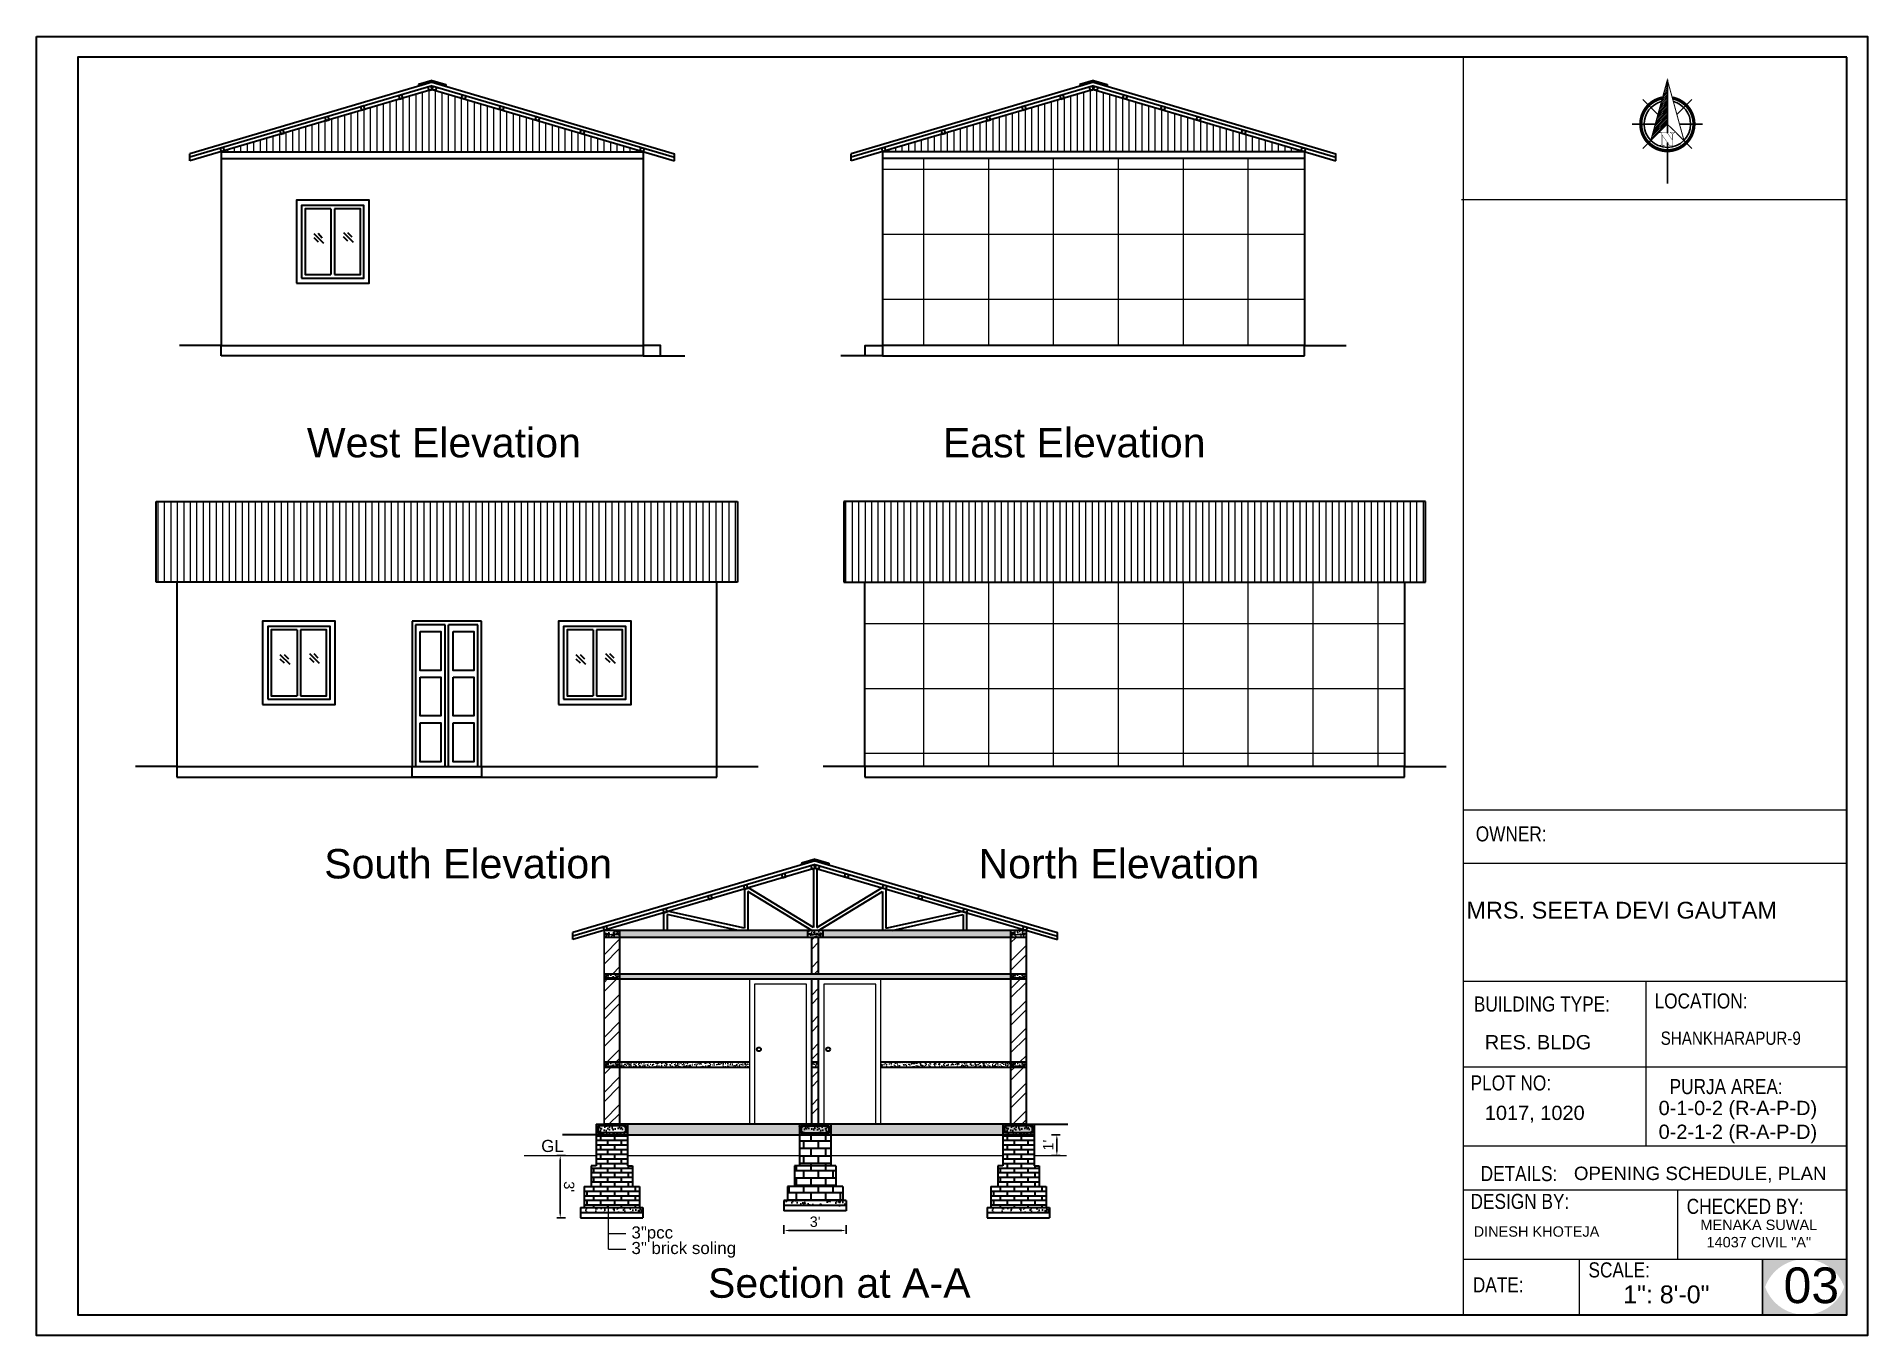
# Model space of a CAD drawing. Header units: inches. Extents: x 94889 to 364662, y -10661 to -3947.
# Drawn here: x 97473 to 98531, y -7933 to -7182 of the extents above; entities that cross this region are included whole.
import ezdxf

# ---------------------------------------------------------------- set-up
doc = ezdxf.new("R2010")
doc.units = ezdxf.units.IN
doc.header["$LTSCALE"] = 2
doc.header["$MEASUREMENT"] = 0
doc.header["$PDMODE"] = 34
doc.layers.get('0').update_dxf_attribs({"linetype": 'CONTINUOUS'})
doc.layers.get('DEFPOINTS').update_dxf_attribs({"color": 141, "linetype": 'CONTINUOUS'})
for name, color, linetype, lineweight in [('1', 7, 'CONTINUOUS', 13), ('DIMENTION', 140, 'CONTINUOUS', 0), ('door', 20, 'CONTINUOUS', 35), ('Rebars', 1, 'CONTINUOUS', 13), ('Siteplan', 7, 'CONTINUOUS', 30), ('steps', 253, 'CONTINUOUS', 20), ('TEXT', 181, 'CONTINUOUS', 25), ('WALL - A', 1, 'CONTINUOUS', 40)]:
    doc.layers.add(name, color=color, linetype=linetype, lineweight=lineweight)
doc.layers.add('Normal Wall', color=7, linetype='CONTINUOUS', lineweight=35, true_color=0xffaf89)
doc.layers.add('Rear Wall', color=7, linetype='CONTINUOUS', lineweight=20, true_color=0xd4e480)
doc.styles.add('Lettring Text', font='arial.ttf')
doc.styles.get("Standard").update_dxf_attribs({"font": 'ARIALN.TTF'})
doc.styles.add('SwissBT', font='swiss.ttf', dxfattribs={"height": 12})
doc.dimstyles.new('Copy of Standard', dxfattribs={"dimtxt": 6, "dimasz": 2.875, "dimexe": 2, "dimexo": 4, "dimgap": 2, "dimtad": 1, "dimdec": 0, "dimrnd": 1, "dimzin": 0, "dimdsep": 46, "dimlunit": 4, "dimtxsty": 'Lettring Text', "dimcen": 0.1, "dimclrd": 7, "dimclre": 7, "dimclrt": 7, "dimazin": 0, "dimtfac": 0.645, "dimtdec": 0, "dimtmove": 1, "dimatfit": 0, "dimfxl": 3, "dimfxlon": 1, "dimtfillclr": 256, "dimtolj": 1, "dimtzin": 0, "dimlwd": -1, "dimlwe": -1, "dimarcsym": 2})
pattern_1 = [(50, (-266007.1438, 21581.2528), (3.586300913, -0.313760675), [0.375, -4.125]), (355, (-266007.1438, 21581.2528), (-0.693756668, 3.76096067), [0.3, -3.3]), (100.4514445, (-266006.845, 21581.2266), (2.892544234, 3.447199955), [0.31870096, -3.50571056]), (46.1842, (-266007.144, 21582.253), (5.336206653, -0.827596404), [0.5625, -6.1875]), (96.6356355, (-266006.699, 21582.184), (4.67330973, 4.870593004), [0.47805171, -5.2585688]), (351.184164, (-266007.144, 21582.253), (4.673309725, 4.870593), [0.45, -4.950000005]), (21, (-266006.6438, 21582.0028), (2.98453526, -2.013094453), [0.375, -4.125]), (326, (-266006.6438, 21582.0028), (1.21657666, 3.625750225), [0.3, -3.3]), (71.4514447, (-266006.395, 21581.835), (4.201111884, 1.612655764), [0.31870095, -3.50571056]), (37.5, (-266007.1438, 21581.2528), (0.0607992766, 1.664469269), [0, -3.26, 0, -3.35, 0, -3.3125]), (7.5, (-266007.1438, 21581.2528), (1.315347687, 1.972058559), [0, -1.91, 0, -3.185, 0, -1.2625]), (327.5, (-266008.2588, 21581.2528), (2.669112181, -0.1127743587), [0, -1.25, 0, -3.9, 0, -5.175]), (317.5, (-266008.7588, 21581.2528), (2.915930847, 0.500524912), [0, -1.625, 0, -2.59, 0, -3.675])]
pattern_2 = [(45, (-266007.144, 21581.253), (-7.9549513, 7.9549513), []), (45, (-266001.84, 21581.253), (-7.9549513, 7.9549513), [])]
pattern_3 = [(50, (33476.863, 108701.459), (5.73808146, -0.50201708), [0.6, -6.6]), (355, (33476.863, 108701.459), (-1.11001067, 6.01753707), [0.48, -5.28]), (100.4514, (33477.341, 108701.417), (4.62807505, 5.51551634), [0.50992152, -5.6091369]), (46.1842, (33476.863, 108703.059), (8.5379284, -1.3241521), [0.9, -9.9]), (96.6356, (33477.574, 108702.949), (7.47730164, 7.79294297), [0.7648823, -8.413704]), (351.1842, (33476.863, 108703.059), (7.47729556, 7.7929488), [0.72, -7.92]), (21, (33477.663, 108702.659), (4.77525642, -3.22095113), [0.6, -6.6]), (326, (33477.663, 108702.659), (1.94652266, 5.80120036), [0.48, -5.28]), (71.4514, (33478.0607, 108702.3907), (6.72178103, 2.58024397), [0.50992152, -5.6091369]), (37.5, (33476.8628, 108701.459), (0.097278843, 2.66315083), [0, -5.216, 0, -5.36, 0, -5.3]), (7.5, (33476.8628, 108701.459), (2.1045563, 3.155293695), [0, -3.056, 0, -5.096, 0, -2.02]), (327.5, (33475.0788, 108701.459), (4.27057949, -0.180438974), [0, -2, 0, -6.24, 0, -8.28]), (317.5, (33474.2788, 108701.459), (4.66548935, 0.80083986), [0, -2.6, 0, -4.144, 0, -5.88])]
pattern_4 = [(50, (33711.863, 108701.459), (5.73808146, -0.50201708), [0.6, -6.6]), (355, (33711.863, 108701.459), (-1.11001067, 6.01753707), [0.48, -5.28]), (100.4514, (33712.341, 108701.417), (4.62807505, 5.51551634), [0.50992152, -5.6091369]), (46.1842, (33711.863, 108703.059), (8.5379284, -1.3241521), [0.9, -9.9]), (96.6356, (33712.574, 108702.949), (7.47730164, 7.79294297), [0.7648823, -8.413704]), (351.1842, (33711.863, 108703.059), (7.47729556, 7.7929488), [0.72, -7.92]), (21, (33712.663, 108702.659), (4.77525642, -3.22095113), [0.6, -6.6]), (326, (33712.663, 108702.659), (1.94652266, 5.80120036), [0.48, -5.28]), (71.4514, (33713.0607, 108702.3907), (6.72178103, 2.58024397), [0.50992152, -5.6091369]), (37.5, (33711.8628, 108701.459), (0.097278843, 2.66315083), [0, -5.216, 0, -5.36, 0, -5.3]), (7.5, (33711.8628, 108701.459), (2.1045563, 3.155293695), [0, -3.056, 0, -5.096, 0, -2.02]), (327.5, (33710.0788, 108701.459), (4.27057949, -0.180438974), [0, -2, 0, -6.24, 0, -8.28]), (317.5, (33709.2788, 108701.459), (4.66548935, 0.80083986), [0, -2.6, 0, -4.144, 0, -5.88])]
pattern_5 = [(130, (162250.8565, 108701.459), (-5.73808146, -0.50201708), [0.6, -6.6]), (185, (162250.8565, 108701.459), (1.11001067, 6.01753707), [0.48, -5.28]), (79.5486, (162250.3784, 108701.417), (-4.62807505, 5.51551634), [0.50992152, -5.6091369]), (133.8158, (162250.8565, 108703.059), (-8.5379284, -1.3241521), [0.9, -9.9]), (83.3644, (162250.145, 108702.949), (-7.47730164, 7.79294297), [0.7648823, -8.413704]), (188.8158, (162250.8565, 108703.059), (-7.47729556, 7.7929488), [0.72, -7.92]), (159, (162250.0565, 108702.659), (-4.77525642, -3.22095113), [0.6, -6.6]), (214, (162250.0565, 108702.659), (-1.94652266, 5.80120036), [0.48, -5.28]), (108.5486, (162249.6586, 108702.3907), (-6.72178103, 2.58024397), [0.50992152, -5.6091369]), (142.5, (162250.8565, 108701.459), (-0.097278843, 2.66315083), [0, -5.216, 0, -5.36, 0, -5.3]), (172.5, (162250.8565, 108701.459), (-2.1045563, 3.155293695), [0, -3.056, 0, -5.096, 0, -2.02]), (212.5, (162252.6405, 108701.459), (-4.27057949, -0.180438974), [0, -2, 0, -6.24, 0, -8.28]), (222.5, (162253.4405, 108701.459), (-4.66548935, 0.80083986), [0, -2.6, 0, -4.144, 0, -5.88])]
pattern_6 = [(0, (130118.3304, 71442.0938), (0, 4.25), []), (90, (130118.33, 71442.094), (-8.5, 5e-16), [4.25, -4.25]), (90, (130122.58, 71442.094), (-8.5, 5e-16), [-4.25, 4.25])]
pattern_7 = [(90, (-265952.126, 23453.6), (-37.5, 0), []), (180, (-265952.126, 23453.6), (-4e-15, -37.5), [])]

msp = doc.modelspace()

# ---------------------------------------------------------------- texts
at = {"color": 0}
for s, p in [('OWNER:', (98304.38, -7647.28)), ('LOCATION:', (98407.72, -7743.82))]:
    msp.add_text(s, height=8.704, dxfattribs=at).set_placement(p)
at = {"color": 7, "linetype": 'ByBlock', "lineweight": 5}
for s, insert, char_height, width, attachment_point in [('{\\fArial CE|b0|i0|c238|p34;\\P\\fArial CE|b0|i0|c0|p34;\\H2.8333x;West\\fArial CE|b0|i0|c238|p34; El\\fArial CE|b0|i0|c0|p34;e\\fArial CE|b0|i0|c238|p34;vation}', (97708.06, -7411.97), 6, 195.2975, 5), ('{\\fArial CE|b0|i0|c238|p34;\\P\\fArial CE|b0|i0|c0|p34;\\H2.8333x;East\\fArial CE|b0|i0|c238|p34; El\\fArial CE|b0|i0|c0|p34;e\\fArial CE|b0|i0|c238|p34;vation}', (98072.32, -7411.97), 6, 195.2975, 5), ('{\\fArial CE|b0|i0|c238|p34;\\P\\fArial CE|b0|i0|c0|p34;\\H2.8333x;South\\fArial CE|b0|i0|c238|p34; El\\fArial CE|b0|i0|c0|p34;e\\fArial CE|b0|i0|c238|p34;vation}', (97722.09, -7655.31), 6, 195.2975, 5), ('{\\fArial CE|b0|i0|c238|p34;\\P\\fArial CE|b0|i0|c0|p34;\\H2.8333x;North\\fArial CE|b0|i0|c238|p34; El\\fArial CE|b0|i0|c0|p34;e\\fArial CE|b0|i0|c238|p34;vation}', (98098.18, -7655.31), 6, 195.2975, 5), ('{\\fArial CE|b0|i0|c0|p34;GL}', (97764.33, -7819.78), 7, 174.1012, 1), ("{\\fArial CE|b0|i0|c238|p34;3'}'{\\fArial CE|b0|i0|c238|p34;pcc}", (97816.47, -7869.75), 7, 174.1012, 1), ("{\\fArial CE|b0|i0|c238|p34;3'}'{\\fArial CE|b0|i0|c238|p34; brick soling}", (97816.47, -7878.75), 7, 174.1012, 1), ('{\\fArial CE|b0|i0|c238|p34;\\P\\H2.8333x;Section at A-A}', (97936.58, -7897.63), 6, 232.9624, 5)]:
    msp.add_mtext(s, dxfattribs=dict(at, insert=insert, char_height=char_height, width=width, attachment_point=attachment_point))
at = {"layer": 'TEXT', "color": 0}
for s, height, p in [('OWNER:', 8.704, (98304.38, -7647.28)), ('LOCATION:', 8.704, (98407.72, -7743.82)), ('CHECKED BY:', 8.7044, (98426.29, -7862.52)), ('CHECKED BY:', 8.7044, (98426.29, -7862.52)), ('SCALE:', 8.704, (98369.52, -7899.25)), ('SCALE:', 8.704, (98369.52, -7899.25))]:
    msp.add_text(s, height=height, dxfattribs=at).set_placement(p)
at = {"layer": 'TEXT', "color": 0, "linetype": 'ByBlock', "style": 'SwissBT'}
for s, insert, char_height, width, attachment_point in [('MRS. SEETA DEVI GAUTAM', (98388.72, -7682.18), 9.72, 217.5111, 2), ('OPENING SCHEDULE, PLAN', (98361.11, -7835.24), 7.7396, 268.5322, 1), ('DINESH KHOTEJA', (98303.17, -7869.73), 6, 201.5276, 1), ('MENAKA SUWAL\\P14037 CIVIL "A"', (98467.97, -7865.86), 6, 88.5492, 2)]:
    msp.add_mtext(s, dxfattribs=dict(at, insert=insert, char_height=char_height, width=width, attachment_point=attachment_point))
at = {"layer": 'TEXT', "color": 0, "attachment_point": 1}
for s, insert, char_height, width in [('BUILDING TYPE:', (98303.3, -7736.91), 8.7044, 148.5551), ('BUILDING TYPE:', (98303.3, -7736.91), 8.7044, 148.5551), ('PLOT NO: ', (98301.4, -7782.51), 8.704, 138.0271), ('PLOT NO: ', (98301.4, -7782.51), 8.704, 138.0271), ('PURJA AREA:', (98416.41, -7784.62), 8.7044, 197.5821), ('PURJA AREA:', (98416.41, -7784.62), 8.7044, 197.5821), ('DETAILS: ', (98307.21, -7834.9), 8.704, 138.0271), ('DESIGN BY:', (98301.36, -7850.95), 8.704, 138.0271), ('DESIGN BY:', (98301.36, -7850.95), 8.704, 138.0271), ('DATE:', (98302.71, -7899.19), 8.704, 34.8177)]:
    msp.add_mtext(s, dxfattribs=dict(at, insert=insert, char_height=char_height, width=width))
at = {"layer": 'TEXT', "color": 0, "style": 'SwissBT'}
for s, insert, char_height, width, attachment_point in [('RES. BLDG', (98309.62, -7759.2), 8.256, 163.2142, 1), ('RES. BLDG', (98309.62, -7759.2), 8.256, 163.2142, 1), ('0-1-0-2 (R-A-P-D)\\P0-2-1-2 (R-A-P-D)', (98455.87, -7797.19), 8.2555, 163.2142, 2), ('1017, 1020', (98309.62, -7800.02), 8.256, 163.2142, 1), ('03', (98482.29, -7893.48), 20.639, 20.1585, 1)]:
    msp.add_mtext(s, dxfattribs=dict(at, insert=insert, char_height=char_height, width=width, attachment_point=attachment_point))
at = {"layer": 'TEXT', "color": 0, "linetype": 'ByBlock', "insert": (98411.25, -7757.17), "char_height": 7.6711, "attachment_point": 1}
msp.add_mtext_dynamic_manual_height_columns('SHANKHARAPUR-9', width=381.0351, gutter_width=1.53, heights=[0], dxfattribs=at)
at = {"layer": 'TEXT', "color": 0, "ltscale": 0.5, "insert": (98389.6, -7903.89), "char_height": 10.319, "width": 127.5344, "attachment_point": 1, "style": 'SwissBT'}
msp.add_mtext('1": 8\'-0"', dxfattribs=at)
msp.add_mtext('1": 8\'-0"', dxfattribs=at)

# ---------------------------------------------------------------- blocks, each defined once
blk = doc.blocks.new('*X29')
at = {"color": 0}
for p, q in [((145.96, -414.6), (147.62, -412.94)), ((146.16, -413.87), (147.62, -412.41)), ((146.36, -413.14), (147.62, -411.88)), ((146.55, -412.41), (147.62, -411.35)), ((146.75, -411.68), (147.62, -410.82)), ((146.95, -410.95), (147.62, -410.29)), ((147.15, -410.22), (147.62, -409.76)), ((147.35, -409.49), (147.62, -409.23)), ((147.55, -408.76), (147.62, -408.7)), ((143.76, -422.63), (147.62, -418.77)), ((143.96, -421.9), (147.62, -418.24)), ((144.16, -421.17), (147.62, -417.71)), ((144.36, -420.44), (147.62, -417.18)), ((144.56, -419.71), (147.62, -416.65)), ((144.76, -418.98), (147.62, -416.12)), ((144.96, -418.25), (147.62, -415.59)), ((145.16, -417.52), (147.62, -415.06)), ((145.36, -416.79), (147.62, -414.53)), ((145.56, -416.06), (147.62, -414)), ((145.76, -415.33), (147.62, -413.47)), ((142.76, -426.28), (147.62, -421.42)), ((142.96, -425.55), (147.62, -420.89)), ((143.16, -424.82), (147.62, -420.36)), ((143.36, -424.09), (147.62, -419.83)), ((143.56, -423.36), (147.62, -419.3))]:
    blk.add_line(p, q, dxfattribs=at)
blk = doc.blocks.new('NORTH_15')
for p, q in [((-2.87, 2.87), (-7.37, 7.37)), ((0, 3.66), (0, 10.62)), ((2.87, 2.87), (7.37, 7.37)), ((-13.37, 0), (2.72, 0)), ((5.49, 0), (17.83, 0)), ((-2.87, -2.87), (-7.37, -7.37)), ((0, -3.66), (0, -10.62)), ((2.87, -2.87), (7.37, -7.37))]:
    blk.add_line(p, q)
at = {"const_width": 1}
for points in [[(0, -8, 1), (0, 8, 0.359415), (-7.86, 1.52, 1)], [(-7.86, -1.52, 0.359415), (0, -8, 1)]]:
    blk.add_lwpolyline(points, format="xyb", dxfattribs=at)
for points, const_width in [([(4.96, -5.01), (-13.37, 0), (4.9, 5), (0, 0), (4.96, -5.01)], 0.3), ([(5.93, -1.55), (6, -1.55), (6.07, -1.54), (6.13, -1.53), (6.17, -1.52), (6.22, -1.51), (6.26, -1.49), (6.28, -1.47), (6.3, -1.45), (6.32, -1.42), (6.33, -1.39), (6.35, -1.34), (6.36, -1.29), (6.37, -1.23), (6.38, -1.16), (6.38, -1.08), (6.38, -1), (6.54, -1), (6.54, -2.34), (6.38, -2.34), (6.38, -2.3), (6.38, -2.23), (6.38, -2.16), (6.37, -2.09), (6.36, -2.04), (6.35, -1.99), (6.33, -1.95), (6.32, -1.91), (6.3, -1.88), (6.28, -1.86), (6.26, -1.83), (6.22, -1.81), (6.18, -1.8), (6.13, -1.78), (6.07, -1.77), (6.01, -1.76), (5.95, -1.76), (2.66, -1.76), (2.66, -2.34), (2.5, -2.34), (2.5, -0.16), (4.71, 1.44), (3.14, 1.44), (3.07, 1.44), (3, 1.43), (2.94, 1.42), (2.89, 1.41), (2.85, 1.4), (2.81, 1.38), (2.78, 1.36), (2.76, 1.34), (2.74, 1.31), (2.72, 1.27), (2.7, 1.22), (2.69, 1.17), (2.68, 1.11), (2.67, 1.04), (2.66, 0.97), (2.66, 0.89), (2.66, 0.87), (2.5, 0.87), (2.5, 2.21), (2.66, 2.21), (2.66, 2.17), (2.66, 2.09), (2.67, 2.03), (2.68, 1.97), (2.69, 1.91), (2.7, 1.86), (2.71, 1.82), (2.73, 1.78), (2.75, 1.76), (2.77, 1.74), (2.8, 1.72), (2.85, 1.7), (2.89, 1.68), (2.94, 1.67), (3, 1.66), (3.07, 1.66), (3.14, 1.66), (6.54, 1.66), (6.54, 0.75), (3.33, -1.55), (5.93, -1.55), (5.93, -1.55)], 0.1)]:
    blk.add_lwpolyline(points, dxfattribs=dict(const_width=const_width))
for start, end in [(90, 164.973), (270, 90), (195.027, 270)]:
    blk.add_arc((0, 0), 7, start, end)
at = {"rotation": 90}
blk.add_blockref('*X29', (-421.89, -147.62), dxfattribs=at)
blk = doc.blocks.new('A$C0BDB7EE9')
at = {"layer": 'Siteplan', "xscale": 2.999999999999779, "yscale": 2.999999999999779, "zscale": 2.999999999999779, "rotation": 247.8612575918487}
blk.add_blockref('NORTH_15', (20.2, 49.5), dxfattribs=at)
blk = doc.blocks.new('A$C327B4BBD')
at = {"layer": 'DIMENTION', "ltscale": 0.3, "xscale": 1.171875000000082, "yscale": 1.171875000000082, "zscale": 1.171875000000082, "rotation": 112.1387424081494}
blk.add_blockref('A$C0BDB7EE9', (16.1, 0), dxfattribs=at)
blk = doc.blocks.new('*D89')
at = {"color": 7, "transparency": 16777216}
for p, q in [((97778.3, -7828.8), (97773.3, -7828.8)), ((97775.3, -7861.9), (97775.3, -7831.6)), ((97778.3, -7864.8), (97773.3, -7864.8))]:
    blk.add_line(p, q, dxfattribs=at)
at = {"color": 7, "linetype": 'ByBlock', "transparency": 16777216}
for points in [[(97775.8, -7831.6), (97774.8, -7831.6), (97775.3, -7828.8)], [(97775.8, -7861.9), (97774.8, -7861.9), (97775.3, -7864.8)]]:
    blk.add_solid(points, dxfattribs=at)
at = {"layer": 'DEFPOINTS', "color": 0, "linetype": 'ByBlock', "transparency": 16777216}
for p in [(97775.3, -7828.8), (97787.1, -7828.8), (97787.1, -7864.8)]:
    blk.add_point(p, dxfattribs=at)
at = {"color": 7, "linetype": 'ByBlock', "lineweight": 5, "transparency": 16777216, "insert": (97780.4, -7846.8), "char_height": 6, "attachment_point": 5, "rotation": 270.0012, "style": 'Lettring Text'}
blk.add_mtext("\\A1;3'", dxfattribs=at)
blk = doc.blocks.new('*D90')
at = {"color": 7, "transparency": 16777216}
for p, q in [((98059.3, -7816.8), (98064.3, -7816.8)), ((98059.3, -7828.8), (98064.3, -7828.8)), ((98062.3, -7825.9), (98062.3, -7819.6))]:
    blk.add_line(p, q, dxfattribs=at)
at = {"color": 7, "linetype": 'ByBlock', "transparency": 16777216}
for points in [[(98061.8, -7819.6), (98062.8, -7819.6), (98062.3, -7816.8)], [(98061.8, -7825.9), (98062.8, -7825.9), (98062.3, -7828.8)]]:
    blk.add_solid(points, dxfattribs=at)
at = {"layer": 'DEFPOINTS', "color": 0, "linetype": 'ByBlock', "transparency": 16777216}
for p in [(98049.1, -7816.8), (98062.3, -7816.8), (98049.1, -7828.8)]:
    blk.add_point(p, dxfattribs=at)
at = {"color": 7, "linetype": 'ByBlock', "lineweight": 5, "transparency": 16777216, "insert": (98057.3, -7822.8), "char_height": 6, "attachment_point": 5, "rotation": 90, "style": 'Lettring Text'}
blk.add_mtext("\\A1;1'", dxfattribs=at)
blk = doc.blocks.new('*D88')
at = {"color": 7, "transparency": 16777216}
for p, q in [((97904.6, -7869.1), (97904.6, -7874.1)), ((97940.6, -7869.1), (97940.6, -7874.1)), ((97937.7, -7872.1), (97907.5, -7872.1))]:
    blk.add_line(p, q, dxfattribs=at)
at = {"color": 7, "linetype": 'ByBlock', "transparency": 16777216}
for points in [[(97907.5, -7871.7), (97907.5, -7872.6), (97904.6, -7872.1)], [(97937.7, -7871.7), (97937.7, -7872.6), (97940.6, -7872.1)]]:
    blk.add_solid(points, dxfattribs=at)
at = {"layer": 'DEFPOINTS', "color": 0, "linetype": 'ByBlock', "transparency": 16777216}
for p in [(97904.6, -7860.8), (97940.6, -7860.8), (97904.6, -7872.1)]:
    blk.add_point(p, dxfattribs=at)
at = {"color": 7, "linetype": 'ByBlock', "lineweight": 5, "transparency": 16777216, "insert": (97922.6, -7867.1), "char_height": 6, "attachment_point": 5, "style": 'Lettring Text'}
blk.add_mtext("\\A1;3'", dxfattribs=at)

# ---------------------------------------------------------------- dimensions: what is measured, and where the dimension line sits
at = {"color": 7, "linetype": 'ByBlock', "lineweight": 5}
dim = msp.add_linear_dim(base=(98062.32, -7816.76), p1=(98049.11, -7828.77), p2=(98049.11, -7816.76), angle=90, dimstyle='Copy of Standard', dxfattribs=at)
dim.commit()
dim.dimension.update_dxf_attribs({"geometry": '*D90', "text_midpoint": (98057.31, -7822.77)})
dim = msp.add_aligned_dim(p1=(97787.11, -7864.76), p2=(97787.11, -7828.77), distance=11.82, dimstyle='Copy of Standard', dxfattribs=at)
dim.commit()
dim.dimension.update_dxf_attribs({"geometry": '*D89', "text_midpoint": (97780.36, -7846.77)})
dim = msp.add_linear_dim(base=(97904.61, -7872.15), p1=(97940.61, -7860.76), p2=(97904.61, -7860.76), dimstyle='Copy of Standard', dxfattribs=at)
dim.commit()
dim.dimension.update_dxf_attribs({"geometry": '*D88', "text_midpoint": (97922.61, -7867.08)})

# ---------------------------------------------------------------- hatches: boundary and pattern name
at = {"linetype": 'ByBlock', "lineweight": 5}
h = msp.add_hatch(dxfattribs=at)
h.set_pattern_fill('AR-CONC', scale=0.5, style=0)
h.set_pattern_definition(pattern_1)
h.paths.add_polyline_path([(97809.61, -7698.76), (97800.61, -7698.76), (97800.61, -7702.76), (97809.61, -7702.76)])
h.paths.add_polyline_path([(97808.54, -7701.27, -0.4241762), (97808.03, -7700.78, -1), (97809.02, -7700.78, -0.4043206), (97808.54, -7701.27), (97801.71, -7701.27, -0.4241762), (97801.2, -7700.78, -1), (97802.19, -7700.78, -0.4043206), (97801.71, -7701.27)], flags=16)
h = msp.add_hatch(color=7, dxfattribs=at)
h.paths.add_polyline_path([(97801.2, -7700.78, -0.4142136), (97801.69, -7700.28), (97801.86, -7700.31, -0.3156645), (97802.19, -7700.78, -1)])
h.paths.add_polyline_path([(97808.36, -7700.31), (97808.53, -7700.28, -0.4142136), (97809.02, -7700.78, -0.4043206), (97808.54, -7701.27), (97808.51, -7701.27, -0.4043206), (97808.03, -7700.78, -0.3156645)])
h = msp.add_hatch(dxfattribs=at)
h.set_pattern_fill('AR-CONC', scale=0.5, style=0)
h.set_pattern_definition(pattern_1)
h.paths.add_polyline_path([(97918.11, -7698.76), (97809.61, -7698.76), (97809.61, -7702.76), (97918.11, -7702.76)])
h = msp.add_hatch(dxfattribs=at)
h.set_pattern_fill('AR-CONC', scale=0.5, style=0)
h.set_pattern_definition(pattern_1)
h.paths.add_polyline_path([(97927.11, -7698.76), (97918.11, -7698.76), (97918.11, -7702.76), (97927.11, -7702.76)])
h.paths.add_polyline_path([(97926.04, -7701.27, -0.4241762), (97925.53, -7700.78, -1), (97926.52, -7700.78, -0.4043206), (97926.04, -7701.27), (97919.21, -7701.27, -0.4241762), (97918.7, -7700.78, -1), (97919.69, -7700.78, -0.4043206), (97919.21, -7701.27)], flags=16)
h = msp.add_hatch(color=7, dxfattribs=at)
h.paths.add_polyline_path([(97918.7, -7700.78, -0.4142136), (97919.19, -7700.28), (97919.36, -7700.31, -0.3156645), (97919.69, -7700.78, -1)])
h.paths.add_polyline_path([(97925.86, -7700.31), (97926.03, -7700.28, -0.4142136), (97926.52, -7700.78, -0.4043206), (97926.04, -7701.27), (97926.01, -7701.27, -0.4043206), (97925.53, -7700.78, -0.3156645)])
h = msp.add_hatch(dxfattribs=at)
h.set_pattern_fill('AR-CONC', scale=0.5, style=0)
h.set_pattern_definition(pattern_1)
h.paths.add_polyline_path([(98035.61, -7702.76), (98035.61, -7698.76), (97927.11, -7698.76), (97927.11, -7702.76)])
h = msp.add_hatch(dxfattribs=at)
h.set_pattern_fill('AR-CONC', scale=0.5, style=0)
h.set_pattern_definition(pattern_1)
h.paths.add_polyline_path([(98044.61, -7698.76), (98035.61, -7698.76), (98035.61, -7702.76), (98044.61, -7702.76)])
h.paths.add_polyline_path([(98043.54, -7701.27, -0.4241762), (98043.03, -7700.78, -1), (98044.02, -7700.78, -0.4043206), (98043.54, -7701.27), (98036.71, -7701.27, -0.4241762), (98036.2, -7700.78, -1), (98037.19, -7700.78, -0.4043206), (98036.71, -7701.27)], flags=16)
h = msp.add_hatch(color=7, dxfattribs=at)
h.paths.add_polyline_path([(98036.2, -7700.78, -0.4142136), (98036.69, -7700.28), (98036.86, -7700.31, -0.3156645), (98037.19, -7700.78, -1)])
h.paths.add_polyline_path([(98043.36, -7700.31), (98043.53, -7700.28, -0.4142136), (98044.02, -7700.78, -0.4043206), (98043.54, -7701.27), (98043.51, -7701.27, -0.4043206), (98043.03, -7700.78, -0.3156645)])
h = msp.add_hatch(dxfattribs=at)
h.set_pattern_fill('AR-CONC', scale=0.5, style=0)
h.set_pattern_definition([(50, (51561.6845, 61080.988), (3.58630091, -0.31376067), [0.375, -4.125]), (355, (51561.6845, 61080.988), (-0.69375667, 3.76096067), [0.3, -3.3]), (100.4514, (51561.9833, 61080.962), (2.89254691, 3.44719771), [0.31870095, -3.50571056]), (46.1842, (51561.6845, 61081.988), (5.33620524, -0.82759507), [0.5625, -6.1875]), (96.6356, (51562.129, 61081.919), (4.67331353, 4.87058935), [0.47805144, -5.258565]), (351.1842, (51561.6845, 61081.988), (4.67330973, 4.870593), [0.45, -4.95]), (21, (51562.1845, 61081.738), (2.98453526, -2.01309445), [0.375, -4.125]), (326, (51562.1845, 61081.738), (1.21657666, 3.62575023), [0.3, -3.3]), (71.4514, (51562.433, 61081.5703), (4.20111314, 1.61265248), [0.31870095, -3.50571056]), (37.5, (51561.6845, 61080.9881), (0.060799277, 1.66446927), [0, -3.26, 0, -3.35, 0, -3.3125]), (7.5, (51561.6845, 61080.988), (1.315347687, 1.97205856), [0, -1.91, 0, -3.185, 0, -1.2625]), (327.5, (51560.5695, 61080.9881), (2.66911218, -0.112774359), [0, -1.25, 0, -3.9, 0, -5.175]), (317.5, (51560.0695, 61080.988), (2.91593085, 0.50052491), [0, -1.625, 0, -2.59, 0, -3.675])])
h.paths.add_polyline_path([(97809.61, -7723.76), (97800.61, -7723.76), (97800.61, -7726.76), (97809.61, -7726.76)])
h.paths.add_polyline_path([(97808.51, -7725.9, -0.4043206), (97808.03, -7725.4, -1), (97809.02, -7725.4, -0.4241762), (97808.51, -7725.9), (97801.71, -7725.9, -0.4241762), (97801.2, -7725.4, -1), (97802.19, -7725.4, -0.4043206), (97801.71, -7725.9)], flags=16)
h = msp.add_hatch(color=7, dxfattribs=at)
h.paths.add_polyline_path([(97809.02, -7725.4, 0.4142136), (97808.53, -7724.91), (97808.36, -7724.94, 0.3156645), (97808.03, -7725.4, 1)])
h.paths.add_polyline_path([(97801.86, -7724.94), (97801.69, -7724.91, 0.4142136), (97801.2, -7725.4, 0.4043206), (97801.68, -7725.9), (97801.71, -7725.9, 0.4043206), (97802.19, -7725.4, 0.3156645)])
h = msp.add_hatch(dxfattribs=at)
h.set_pattern_fill('AR-CONC', scale=0.5, style=0)
h.set_pattern_definition(pattern_1)
h.paths.add_polyline_path([(98035.61, -7726.76), (98035.61, -7723.76), (97809.61, -7723.76), (97809.61, -7726.76)])
h = msp.add_hatch(dxfattribs=at)
h.set_pattern_fill('AR-CONC', scale=0.5, style=0)
h.set_pattern_definition([(50, (51796.6845, 61080.988), (3.58630091, -0.31376067), [0.375, -4.125]), (355, (51796.6845, 61080.988), (-0.69375667, 3.76096067), [0.3, -3.3]), (100.4514, (51796.9833, 61080.962), (2.89254691, 3.44719771), [0.31870095, -3.50571056]), (46.1842, (51796.6845, 61081.988), (5.33620524, -0.82759507), [0.5625, -6.1875]), (96.6356, (51797.129, 61081.919), (4.67331353, 4.87058935), [0.47805144, -5.258565]), (351.1842, (51796.6845, 61081.988), (4.67330973, 4.870593), [0.45, -4.95]), (21, (51797.1845, 61081.738), (2.98453526, -2.01309445), [0.375, -4.125]), (326, (51797.1845, 61081.738), (1.21657666, 3.62575023), [0.3, -3.3]), (71.4514, (51797.433, 61081.5703), (4.20111314, 1.61265248), [0.31870095, -3.50571056]), (37.5, (51796.6845, 61080.9881), (0.060799277, 1.66446927), [0, -3.26, 0, -3.35, 0, -3.3125]), (7.5, (51796.6845, 61080.988), (1.315347687, 1.97205856), [0, -1.91, 0, -3.185, 0, -1.2625]), (327.5, (51795.5695, 61080.9881), (2.66911218, -0.112774359), [0, -1.25, 0, -3.9, 0, -5.175]), (317.5, (51795.0695, 61080.988), (2.91593085, 0.50052491), [0, -1.625, 0, -2.59, 0, -3.675])])
h.paths.add_polyline_path([(98044.61, -7723.76), (98035.61, -7723.76), (98035.61, -7726.76), (98044.61, -7726.76)])
h.paths.add_polyline_path([(98043.51, -7725.9, -0.4043206), (98043.03, -7725.4, -1), (98044.02, -7725.4, -0.4241762), (98043.51, -7725.9), (98036.71, -7725.9, -0.4241762), (98036.2, -7725.4, -1), (98037.19, -7725.4, -0.4043206), (98036.71, -7725.9)], flags=16)
h = msp.add_hatch(color=7, dxfattribs=at)
h.paths.add_polyline_path([(98044.02, -7725.4, 0.4142136), (98043.53, -7724.91), (98043.36, -7724.94, 0.3156645), (98043.03, -7725.4, 1)])
h.paths.add_polyline_path([(98036.86, -7724.94), (98036.69, -7724.91, 0.4142136), (98036.2, -7725.4, 0.4043206), (98036.68, -7725.9), (98036.71, -7725.9, 0.4043206), (98037.19, -7725.4, 0.3156645)])
h = msp.add_hatch(dxfattribs=at)
h.set_pattern_fill('AR-CONC', scale=0.5, style=0)
h.set_pattern_definition([(50, (51561.6845, 61029.988), (3.58630091, -0.31376067), [0.375, -4.125]), (355, (51561.6845, 61029.988), (-0.69375667, 3.76096067), [0.3, -3.3]), (100.4514, (51561.9833, 61029.962), (2.89254691, 3.44719771), [0.31870095, -3.50571056]), (46.1842, (51561.6845, 61030.988), (5.33620524, -0.82759507), [0.5625, -6.1875]), (96.6356, (51562.129, 61030.919), (4.67331353, 4.87058935), [0.47805144, -5.258565]), (351.1842, (51561.6845, 61030.988), (4.67330973, 4.870593), [0.45, -4.95]), (21, (51562.1845, 61030.738), (2.98453526, -2.01309445), [0.375, -4.125]), (326, (51562.1845, 61030.738), (1.21657666, 3.62575023), [0.3, -3.3]), (71.4514, (51562.433, 61030.5703), (4.20111314, 1.61265248), [0.31870095, -3.50571056]), (37.5, (51561.6845, 61029.9881), (0.060799277, 1.66446927), [0, -3.26, 0, -3.35, 0, -3.3125]), (7.5, (51561.6845, 61029.988), (1.315347687, 1.97205856), [0, -1.91, 0, -3.185, 0, -1.2625]), (327.5, (51560.5695, 61029.9881), (2.66911218, -0.112774359), [0, -1.25, 0, -3.9, 0, -5.175]), (317.5, (51560.0695, 61029.988), (2.91593085, 0.50052491), [0, -1.625, 0, -2.59, 0, -3.675])])
h.paths.add_polyline_path([(97809.61, -7774.76), (97800.61, -7774.76), (97800.61, -7777.76), (97809.61, -7777.76)])
h.paths.add_polyline_path([(97808.51, -7776.9, -0.4043206), (97808.03, -7776.4, -1), (97809.02, -7776.4, -0.4241762), (97808.51, -7776.9), (97801.71, -7776.9, -0.4241762), (97801.2, -7776.4, -1), (97802.19, -7776.4, -0.4043206), (97801.71, -7776.9)], flags=16)
h = msp.add_hatch(color=7, dxfattribs=at)
h.paths.add_polyline_path([(97809.02, -7776.4, 0.4142136), (97808.53, -7775.91), (97808.36, -7775.94, 0.3156645), (97808.03, -7776.4, 1)])
h.paths.add_polyline_path([(97801.86, -7775.94), (97801.69, -7775.91, 0.4142136), (97801.2, -7776.4, 0.4043206), (97801.68, -7776.9), (97801.71, -7776.9, 0.4043206), (97802.19, -7776.4, 0.3156645)])
h = msp.add_hatch(dxfattribs=at)
h.set_pattern_fill('AR-CONC', scale=0.5, style=0)
h.set_pattern_definition(pattern_1)
h.paths.add_polyline_path([(97884.61, -7777.76), (97884.61, -7774.76), (97809.61, -7774.76), (97809.61, -7777.76)])
h = msp.add_hatch(dxfattribs=at)
h.set_pattern_fill('AR-CONC', scale=0.5, style=0)
h.set_pattern_definition(pattern_1)
h.paths.add_polyline_path([(97924.61, -7777.76), (97924.61, -7774.76), (97920.61, -7774.76), (97920.61, -7777.76)])
h = msp.add_hatch(dxfattribs=at)
h.set_pattern_fill('AR-CONC', scale=0.5, style=0)
h.set_pattern_definition(pattern_1)
h.paths.add_polyline_path([(97960.61, -7774.76), (97960.61, -7777.76), (98035.61, -7777.76), (98035.61, -7774.76)])
h = msp.add_hatch(dxfattribs=at)
h.set_pattern_fill('AR-CONC', scale=0.5, style=0)
h.set_pattern_definition([(50, (51796.6845, 61029.988), (3.58630091, -0.31376067), [0.375, -4.125]), (355, (51796.6845, 61029.988), (-0.69375667, 3.76096067), [0.3, -3.3]), (100.4514, (51796.9833, 61029.962), (2.89254691, 3.44719771), [0.31870095, -3.50571056]), (46.1842, (51796.6845, 61030.988), (5.33620524, -0.82759507), [0.5625, -6.1875]), (96.6356, (51797.129, 61030.919), (4.67331353, 4.87058935), [0.47805144, -5.258565]), (351.1842, (51796.6845, 61030.988), (4.67330973, 4.870593), [0.45, -4.95]), (21, (51797.1845, 61030.738), (2.98453526, -2.01309445), [0.375, -4.125]), (326, (51797.1845, 61030.738), (1.21657666, 3.62575023), [0.3, -3.3]), (71.4514, (51797.433, 61030.5703), (4.20111314, 1.61265248), [0.31870095, -3.50571056]), (37.5, (51796.6845, 61029.9881), (0.060799277, 1.66446927), [0, -3.26, 0, -3.35, 0, -3.3125]), (7.5, (51796.6845, 61029.988), (1.315347687, 1.97205856), [0, -1.91, 0, -3.185, 0, -1.2625]), (327.5, (51795.5695, 61029.9881), (2.66911218, -0.112774359), [0, -1.25, 0, -3.9, 0, -5.175]), (317.5, (51795.0695, 61029.988), (2.91593085, 0.50052491), [0, -1.625, 0, -2.59, 0, -3.675])])
h.paths.add_polyline_path([(98044.61, -7774.76), (98035.61, -7774.76), (98035.61, -7777.76), (98044.61, -7777.76)])
h.paths.add_polyline_path([(98043.51, -7776.9, -0.4043206), (98043.03, -7776.4, -1), (98044.02, -7776.4, -0.4241762), (98043.51, -7776.9), (98036.71, -7776.9, -0.4241762), (98036.2, -7776.4, -1), (98037.19, -7776.4, -0.4043206), (98036.71, -7776.9)], flags=16)
h = msp.add_hatch(color=7, dxfattribs=at)
h.paths.add_polyline_path([(98044.02, -7776.4, 0.4142136), (98043.53, -7775.91), (98043.36, -7775.94, 0.3156645), (98043.03, -7776.4, 1)])
h.paths.add_polyline_path([(98036.86, -7775.94), (98036.69, -7775.91, 0.4142136), (98036.2, -7776.4, 0.4043206), (98036.68, -7776.9), (98036.71, -7776.9, 0.4043206), (98037.19, -7776.4, 0.3156645)])
msp.add_hatch(color=0).paths.add_polyline_path([(98518.8, -7888.71), (98494.49, -7888.71, -0.4142136), (98518.8, -7913.02)])
at = {"layer": '1', "ltscale": 5}
h = msp.add_hatch(dxfattribs=at)
h.set_pattern_fill('ANSI37', color=256, scale=300, angle=45, style=0)
h.set_pattern_definition(pattern_7)
h.paths.add_polyline_path([(98205.49, -7360.73), (98205.49, -7252.73), (97961.49, -7252.73), (97961.49, -7360.73)])
h = msp.add_hatch(dxfattribs=at)
h.set_pattern_fill('ANSI37', color=256, scale=300, angle=45, style=0)
h.set_pattern_definition(pattern_7)
h.paths.add_polyline_path([(98263.25, -7604.08), (98263.25, -7497.39), (97951.25, -7497.39), (97951.25, -7604.08)])
at = {"layer": 'door', "ltscale": 0.5}
h = msp.add_hatch(dxfattribs=at)
h.set_pattern_fill('AR-BRSTD', color=256)
h.set_pattern_definition([(0, (-57597.2112, 19076.6647), (0, 2.667), []), (90, (-57597.2112, 19076.6647), (-4, 2.667), [2.667, -2.667])])
h.paths.add_polyline_path([(97814.11, -7816.76), (97796.11, -7816.76), (97796.11, -7834.76), (97814.11, -7834.76)])
h.paths.add_polyline_path([(97817.11, -7834.76), (97793.11, -7834.76), (97793.11, -7846.76), (97814.11, -7846.76), (97817.11, -7846.76)])
h.paths.add_polyline_path([(97821.11, -7846.76), (97814.11, -7846.76), (97793.11, -7846.76), (97789.11, -7846.76), (97789.11, -7858.76), (97821.11, -7858.76)])
h = msp.add_hatch(dxfattribs=at)
h.set_pattern_fill('AR-CONC', color=256, scale=0.8, style=0)
h.set_pattern_definition(pattern_3)
h.paths.add_polyline_path([(97814.11, -7810.76), (97796.11, -7810.76), (97796.11, -7816.76), (97814.11, -7816.76), (97814.11, -7811.71)])
h.paths.add_polyline_path([(97813.11, -7811.71), (97813.11, -7815.76), (97797.11, -7815.76), (97797.11, -7811.71), (97797.41, -7811.71, -0.0496826), (97797.48, -7811.71)], flags=16)
h.paths.add_polyline_path([(97813.1, -7812.05, -1), (97812.43, -7812.05, -1)], flags=0)
h.paths.add_polyline_path([(97813.11, -7815.43, -1), (97812.44, -7815.43, -1)], flags=16)
h.paths.add_polyline_path([(97797.78, -7815.43, -1), (97797.11, -7815.43, -1)], flags=16)
h = msp.add_hatch(dxfattribs=at)
h.set_pattern_fill('AR-CONC', color=256, scale=0.8, style=0)
h.set_pattern_definition(pattern_3)
h.paths.add_polyline_path([(97813.11, -7811.71), (97797.11, -7811.71), (97797.11, -7815.76), (97813.11, -7815.76)])
h = msp.add_hatch(color=256, dxfattribs=at)
h.paths.add_polyline_path([(97797.78, -7812.04, 0.3854241), (97797.48, -7811.71), (97797.41, -7811.71, 0.3854241), (97797.11, -7812.04, 1)])
h.paths.add_polyline_path([(97797.11, -7815.43, 1), (97797.78, -7815.43, 1)])
h.paths.add_polyline_path([(97812.43, -7812.05, 1), (97813.1, -7812.05, 1)])
h.paths.add_polyline_path([(97812.44, -7815.43, 1), (97813.11, -7815.43, 1)])
h = msp.add_hatch(dxfattribs=at)
h.set_pattern_fill('BRICK', color=256, scale=17, style=0)
h.set_pattern_definition(pattern_6)
h.paths.add_polyline_path([(97910.61, -7834.76), (97934.61, -7834.76), (97934.61, -7846.76), (97913.61, -7846.76), (97910.61, -7846.76)])
h.paths.add_polyline_path([(97913.61, -7816.76), (97931.61, -7816.76), (97931.61, -7822.76), (97931.61, -7834.76), (97913.61, -7834.76)])
h = msp.add_hatch(dxfattribs=at)
h.set_pattern_fill('AR-CONC', color=256, scale=0.8, style=0)
h.set_pattern_definition(pattern_5)
h.paths.add_polyline_path([(97931.61, -7810.76), (97931.61, -7816.76), (97913.61, -7816.76), (97913.61, -7811.71), (97913.61, -7810.76)])
h.paths.add_polyline_path([(97930.61, -7815.76), (97930.61, -7811.71), (97930.31, -7811.71, 0.0496826), (97930.24, -7811.71), (97914.61, -7811.71), (97914.61, -7815.76)], flags=16)
h.paths.add_polyline_path([(97915.29, -7812.05, 1), (97914.62, -7812.05, 1)], flags=0)
h.paths.add_polyline_path([(97915.28, -7815.43, 1), (97914.61, -7815.43, 1)], flags=16)
h.paths.add_polyline_path([(97930.61, -7815.43, 1), (97929.94, -7815.43, 1)], flags=16)
h = msp.add_hatch(dxfattribs=at)
h.set_pattern_fill('AR-CONC', color=256, scale=0.8, style=0)
h.set_pattern_definition(pattern_5)
h.paths.add_polyline_path([(97914.61, -7811.71), (97930.61, -7811.71), (97930.61, -7815.76), (97914.61, -7815.76)])
h = msp.add_hatch(dxfattribs=at)
h.set_pattern_fill('AR-BRSTD', color=256)
h.set_pattern_definition([(0, (-57362.2112, 19076.6647), (0, 2.667), []), (90, (-57362.2112, 19076.6647), (-4, 2.667), [2.667, -2.667])])
h.paths.add_polyline_path([(98049.11, -7816.76), (98031.11, -7816.76), (98031.11, -7834.76), (98049.11, -7834.76)])
h.paths.add_polyline_path([(98052.11, -7834.76), (98028.11, -7834.76), (98028.11, -7846.76), (98049.11, -7846.76), (98052.11, -7846.76)])
h.paths.add_polyline_path([(98056.11, -7846.76), (98049.11, -7846.76), (98028.11, -7846.76), (98024.11, -7846.76), (98024.11, -7858.76), (98056.11, -7858.76)])
h = msp.add_hatch(dxfattribs=at)
h.set_pattern_fill('AR-CONC', color=256, scale=0.8, style=0)
h.set_pattern_definition(pattern_4)
h.paths.add_polyline_path([(98049.11, -7810.76), (98031.11, -7810.76), (98031.11, -7816.76), (98049.11, -7816.76), (98049.11, -7811.71)])
h.paths.add_polyline_path([(98048.11, -7811.71), (98048.11, -7815.76), (98032.11, -7815.76), (98032.11, -7811.71), (98032.41, -7811.71, -0.0496826), (98032.48, -7811.71)], flags=16)
h.paths.add_polyline_path([(98048.1, -7812.05, -1), (98047.43, -7812.05, -1)], flags=0)
h.paths.add_polyline_path([(98048.11, -7815.43, -1), (98047.44, -7815.43, -1)], flags=16)
h.paths.add_polyline_path([(98032.78, -7815.43, -1), (98032.11, -7815.43, -1)], flags=16)
h = msp.add_hatch(dxfattribs=at)
h.set_pattern_fill('AR-CONC', color=256, scale=0.8, style=0)
h.set_pattern_definition(pattern_4)
h.paths.add_polyline_path([(98048.11, -7811.71), (98032.11, -7811.71), (98032.11, -7815.76), (98048.11, -7815.76)])
h = msp.add_hatch(color=256, dxfattribs=at)
h.paths.add_polyline_path([(98032.78, -7812.04, 0.3854241), (98032.48, -7811.71), (98032.41, -7811.71, 0.3854241), (98032.11, -7812.04, 1)])
h.paths.add_polyline_path([(98032.11, -7815.43, 1), (98032.78, -7815.43, 1)])
h.paths.add_polyline_path([(98047.43, -7812.05, 1), (98048.1, -7812.05, 1)])
h.paths.add_polyline_path([(98047.44, -7815.43, 1), (98048.11, -7815.43, 1)])
h = msp.add_hatch(dxfattribs=at)
h.set_pattern_fill('BRICK', color=256, scale=17, style=0)
h.set_pattern_definition(pattern_6)
h.paths.add_polyline_path([(97906.61, -7846.76), (97938.61, -7846.76), (97938.61, -7854.76), (97906.61, -7854.76)])
h = msp.add_hatch(dxfattribs=at)
h.set_pattern_fill('AR-CONC', color=256, style=0)
h.set_pattern_definition([(50, (93037.37, 60584.118), (7.17260183, -0.62752135), [0.75, -8.25]), (355, (93037.37, 60584.118), (-1.3875133, 7.5219213), [0.6, -6.6]), (100.4514, (93037.968, 60584.0655), (5.7850938, 6.8943954), [0.6374019, -7.0114211]), (46.1842, (93037.37, 60586.118), (10.6724105, -1.6551901), [1.125, -12.375]), (96.6356, (93038.26, 60585.98), (9.346627, 9.7411787), [0.9561029, -10.51713]), (351.1842, (93037.37, 60586.118), (9.3466195, 9.741186), [0.9, -9.9]), (21, (93038.37, 60585.618), (5.9690705, -4.0261889), [0.75, -8.25]), (326, (93038.37, 60585.618), (2.4331533, 7.25150045), [0.6, -6.6]), (71.4514, (93038.8676, 60585.282), (8.4022263, 3.225305), [0.6374019, -7.0114211]), (37.5, (93037.3702, 60584.1178), (0.12159855, 3.32893854), [0, -6.52, 0, -6.7, 0, -6.625]), (7.5, (93037.3702, 60584.1178), (2.63069537, 3.94411712), [0, -3.82, 0, -6.37, 0, -2.525]), (327.5, (93035.1402, 60584.1178), (5.33822436, -0.22554872), [0, -2.5, 0, -7.8, 0, -10.35]), (317.5, (93034.14, 60584.1178), (5.8318617, 1.00104982), [0, -3.25, 0, -5.18, 0, -7.35])])
h.paths.add_polyline_path([(97823.11, -7858.76), (97787.11, -7858.76), (97787.11, -7861.76), (97823.11, -7861.76)])
h = msp.add_hatch(dxfattribs=at)
h.set_pattern_fill('AR-CONC', color=256, style=0)
h.set_pattern_definition([(130, (102504.349, 60588.118), (-7.17260183, -0.62752135), [0.75, -8.25]), (185, (102504.349, 60588.118), (1.3875133, 7.5219213), [0.6, -6.6]), (79.5486, (102503.7514, 60588.0655), (-5.7850938, 6.8943954), [0.6374019, -7.0114211]), (133.8158, (102504.349, 60590.118), (-10.6724105, -1.6551901), [1.125, -12.375]), (83.3644, (102503.46, 60589.98), (-9.346627, 9.7411787), [0.9561029, -10.51713]), (188.8158, (102504.349, 60590.118), (-9.3466195, 9.741186), [0.9, -9.9]), (159, (102503.349, 60589.618), (-5.9690705, -4.0261889), [0.75, -8.25]), (214, (102503.349, 60589.618), (-2.4331533, 7.25150045), [0.6, -6.6]), (108.5486, (102502.852, 60589.282), (-8.4022263, 3.225305), [0.6374019, -7.0114211]), (142.5, (102504.349, 60588.1178), (-0.12159855, 3.32893854), [0, -6.52, 0, -6.7, 0, -6.625]), (172.5, (102504.349, 60588.1178), (-2.63069537, 3.94411712), [0, -3.82, 0, -6.37, 0, -2.525]), (212.5, (102506.579, 60588.1178), (-5.33822436, -0.22554872), [0, -2.5, 0, -7.8, 0, -10.35]), (222.5, (102507.579, 60588.1178), (-5.8318617, 1.00104982), [0, -3.25, 0, -5.18, 0, -7.35])])
h.paths.add_polyline_path([(97940.61, -7854.76), (97940.61, -7857.76), (97926.06, -7857.76), (97926.06, -7854.76)])
h.paths.add_polyline_path([(97926.06, -7857.76), (97904.61, -7857.76), (97904.61, -7854.76), (97926.06, -7854.76)])
h = msp.add_hatch(dxfattribs=at)
h.set_pattern_fill('AR-CONC', color=256, style=0)
h.set_pattern_definition([(50, (93272.37, 60584.118), (7.17260183, -0.62752135), [0.75, -8.25]), (355, (93272.37, 60584.118), (-1.3875133, 7.5219213), [0.6, -6.6]), (100.4514, (93272.968, 60584.0655), (5.7850938, 6.8943954), [0.6374019, -7.0114211]), (46.1842, (93272.37, 60586.118), (10.6724105, -1.6551901), [1.125, -12.375]), (96.6356, (93273.26, 60585.98), (9.346627, 9.7411787), [0.9561029, -10.51713]), (351.1842, (93272.37, 60586.118), (9.3466195, 9.741186), [0.9, -9.9]), (21, (93273.37, 60585.618), (5.9690705, -4.0261889), [0.75, -8.25]), (326, (93273.37, 60585.618), (2.4331533, 7.25150045), [0.6, -6.6]), (71.4514, (93273.8676, 60585.282), (8.4022263, 3.225305), [0.6374019, -7.0114211]), (37.5, (93272.3702, 60584.1178), (0.12159855, 3.32893854), [0, -6.52, 0, -6.7, 0, -6.625]), (7.5, (93272.3702, 60584.1178), (2.63069537, 3.94411712), [0, -3.82, 0, -6.37, 0, -2.525]), (327.5, (93270.1402, 60584.1178), (5.33822436, -0.22554872), [0, -2.5, 0, -7.8, 0, -10.35]), (317.5, (93269.14, 60584.1178), (5.8318617, 1.00104982), [0, -3.25, 0, -5.18, 0, -7.35])])
h.paths.add_polyline_path([(98058.11, -7858.76), (98022.11, -7858.76), (98022.11, -7861.76), (98058.11, -7861.76)])
at = {"layer": 'steps', "ltscale": 0.3}
h = msp.add_hatch(dxfattribs=at)
h.set_pattern_fill('ANSI31', scale=30, angle=45)
h.set_pattern_definition([(90, (-263721.751, 22031.2808), (-3.75, 0), [])])
h.paths.add_polyline_path([(97823.32, -7248.73), (97701.32, -7212.73), (97699.41, -7213.3), (97579.32, -7248.73)])
h = msp.add_hatch(dxfattribs=at)
h.set_pattern_fill('ANSI31', scale=30, angle=45)
h.set_pattern_definition([(90, (-263339.5837, 22031.2808), (-3.75, 0), [])])
h.paths.add_polyline_path([(97961.49, -7248.73), (98083.49, -7212.73), (98085.41, -7213.3), (98205.49, -7248.73)])
h = msp.add_hatch(dxfattribs=at)
h.set_pattern_fill('ANSI31', scale=30, angle=45)
h.set_pattern_definition([(90, (-265014.621, 21787.939), (-3.75, 0), [])])
h.paths.add_polyline_path([(97877.76, -7497.39), (97877.76, -7450.86), (97541.76, -7450.86), (97541.76, -7497.39)])
h = msp.add_hatch(dxfattribs=at)
h.set_pattern_fill('ANSI31', scale=30, angle=45)
h.set_pattern_definition([(90, (-264617.1276, 21787.939), (-3.75, 0), [])])
h.paths.add_polyline_path([(98275.25, -7497.39), (98275.25, -7450.86), (97939.25, -7450.86), (97939.25, -7497.39)])
h = msp.add_hatch(dxfattribs=at)
h.set_pattern_fill('AR-CONC', scale=0.8, style=0)
h.set_pattern_definition([(50, (97940.1097, -7813.763), (5.73808, -0.50202), [0.6, -6.6]), (355, (97940.1097, -7813.763), (-1.11, 6.01754), [0.48, -5.28]), (100.4514, (97940.588, -7813.805), (4.62807, 5.51552), [0.50992, -5.60914]), (46.184, (97940.11, -7812.163), (8.53793, -1.32415), [0.9, -9.9]), (96.636, (97940.821, -7812.273), (7.4773, 7.79295), [0.7649, -8.4137]), (351.184, (97940.11, -7812.163), (7.4773, 7.79295), [0.72, -7.92]), (21, (97940.9097, -7812.563), (4.77526, -3.22095), [0.6, -6.6]), (326, (97940.9097, -7812.563), (1.94652, 5.8012), [0.48, -5.28]), (71.4514, (97941.3076, -7812.8313), (6.72178, 2.58025), [0.50992, -5.60914]), (37.5, (97940.1097, -7813.7629), (0.09728, 2.66315), [0, -5.216, 0, -5.36, 0, -5.3]), (7.5, (97940.1097, -7813.763), (2.104556, 3.155294), [0, -3.056, 0, -5.096, 0, -2.02]), (327.5, (97938.3257, -7813.7629), (4.27058, -0.18044), [0, -2, 0, -6.24, 0, -8.28]), (317.5, (97937.5257, -7813.763), (4.66549, 0.80084), [0, -2.6, 0, -4.144, 0, -5.88])])
h.paths.add_polyline_path([(97931.11, -7810.76), (97814.11, -7810.76), (97814.11, -7816.76), (97931.11, -7816.76)])
h.paths.add_polyline_path([(98049.11, -7810.76), (97931.11, -7810.76), (97931.11, -7816.76), (98049.11, -7816.76)])
at = {"layer": 'TEXT'}
for points in [[(98494.49, -7888.71), (98470.18, -7888.71), (98470.18, -7913.02, -0.4142136)], [(98494.49, -7888.71), (98470.18, -7888.71), (98470.18, -7913.02, -0.4142136)], [(98518.8, -7888.71), (98494.49, -7888.71, -0.4142136), (98518.8, -7913.02)], [(98470.18, -7896.53), (98470.18, -7920.84), (98494.49, -7920.84, -0.4142136)], [(98470.18, -7896.53), (98470.18, -7920.84), (98494.49, -7920.84, -0.4142136)], [(98518.8, -7896.53, -0.4142136), (98494.49, -7920.84), (98518.8, -7920.84)], [(98518.8, -7896.53, -0.4142136), (98494.49, -7920.84), (98518.8, -7920.84)]]:
    msp.add_hatch(color=0, dxfattribs=at).paths.add_polyline_path(points)
at = {"layer": 'WALL - A', "lineweight": 25}
h = msp.add_hatch(dxfattribs=at)
h.set_pattern_fill('ANSI32', color=256, scale=30, style=0)
h.set_pattern_definition(pattern_2)
h.paths.add_polyline_path([(97809.61, -7702.76), (97800.61, -7702.76), (97800.61, -7723.76), (97809.61, -7723.76)])
h = msp.add_hatch(dxfattribs=at)
h.set_pattern_fill('ANSI32', color=256, scale=30, style=0)
h.set_pattern_definition(pattern_2)
h.paths.add_polyline_path([(97924.61, -7702.76), (97920.61, -7702.76), (97920.61, -7723.76), (97924.61, -7723.76)])
h = msp.add_hatch(dxfattribs=at)
h.set_pattern_fill('ANSI32', color=256, scale=30, style=0)
h.set_pattern_definition(pattern_2)
h.paths.add_polyline_path([(98035.61, -7723.76), (98044.61, -7723.76), (98044.61, -7702.76), (98035.61, -7702.76)])
h = msp.add_hatch(dxfattribs=at)
h.set_pattern_fill('ANSI32', color=256, scale=30, style=0)
h.set_pattern_definition(pattern_2)
h.paths.add_polyline_path([(97809.61, -7774.76), (97809.61, -7726.76), (97800.61, -7726.76), (97800.61, -7774.76)])
h = msp.add_hatch(dxfattribs=at)
h.set_pattern_fill('ANSI32', color=256, scale=30, style=0)
h.set_pattern_definition(pattern_2)
h.paths.add_polyline_path([(97924.61, -7726.76), (97920.61, -7726.76), (97920.61, -7774.76), (97924.61, -7774.76)])
h = msp.add_hatch(dxfattribs=at)
h.set_pattern_fill('ANSI32', color=256, scale=30, style=0)
h.set_pattern_definition(pattern_2)
h.paths.add_polyline_path([(98044.61, -7726.76), (98035.61, -7726.76), (98035.61, -7774.76), (98044.61, -7774.76)])
h = msp.add_hatch(dxfattribs=at)
h.set_pattern_fill('ANSI32', color=256, scale=30, style=0)
h.set_pattern_definition(pattern_2)
h.paths.add_polyline_path([(97809.61, -7810.76), (97809.61, -7777.76), (97800.61, -7777.76), (97800.61, -7810.76)])
h = msp.add_hatch(dxfattribs=at)
h.set_pattern_fill('ANSI32', color=256, scale=30, style=0)
h.set_pattern_definition(pattern_2)
h.paths.add_polyline_path([(97924.61, -7777.76), (97920.61, -7777.76), (97920.61, -7810.76), (97924.61, -7810.76)])
h = msp.add_hatch(dxfattribs=at)
h.set_pattern_fill('ANSI32', color=256, scale=30, style=0)
h.set_pattern_definition(pattern_2)
h.paths.add_polyline_path([(98044.61, -7777.76), (98035.61, -7777.76), (98035.61, -7810.76), (98044.61, -7810.76)])

# ---------------------------------------------------------------- linework, layer by layer
at = {"color": 7, "linetype": 'ByBlock', "lineweight": 5}
for p, q in [((97809.61, -7698.76), (97800.61, -7698.76)), ((97801.69, -7700.28), (97803.44, -7700.59)), ((97808.54, -7701.27), (97801.69, -7701.27)), ((97808.53, -7700.28), (97806.78, -7700.59)), ((97919.19, -7700.28), (97920.94, -7700.59)), ((97926.04, -7701.27), (97919.19, -7701.27)), ((97926.03, -7700.28), (97924.28, -7700.59)), ((98044.61, -7698.76), (98035.61, -7698.76)), ((98036.69, -7700.28), (98038.44, -7700.59)), ((98043.54, -7701.27), (98036.69, -7701.27)), ((98043.53, -7700.28), (98041.78, -7700.59)), ((97809.61, -7702.76), (97800.61, -7702.76)), ((98044.61, -7702.76), (98035.61, -7702.76)), ((97800.61, -7723.76), (97809.61, -7723.76)), ((97800.61, -7726.76), (97809.61, -7726.76)), ((97800.61, -7726.76), (97809.61, -7726.76)), ((97801.68, -7725.9), (97808.53, -7725.9)), ((97801.69, -7724.91), (97803.44, -7725.22)), ((97808.53, -7724.91), (97806.78, -7725.22)), ((98035.61, -7723.76), (98044.61, -7723.76)), ((98035.61, -7726.76), (98044.61, -7726.76)), ((98035.61, -7726.76), (98044.61, -7726.76)), ((98036.68, -7725.9), (98043.53, -7725.9)), ((98036.69, -7724.91), (98038.44, -7725.22)), ((98043.53, -7724.91), (98041.78, -7725.22)), ((97800.61, -7774.76), (97809.61, -7774.76)), ((97801.69, -7775.91), (97803.44, -7776.22)), ((97808.53, -7775.91), (97806.78, -7776.22)), ((98035.61, -7774.76), (98044.61, -7774.76)), ((98036.69, -7775.91), (98038.44, -7776.22)), ((98043.53, -7775.91), (98041.78, -7776.22)), ((97800.61, -7777.76), (97809.61, -7777.76)), ((97800.61, -7777.76), (97809.61, -7777.76)), ((97801.68, -7776.9), (97808.53, -7776.9)), ((98035.61, -7777.76), (98044.61, -7777.76)), ((98035.61, -7777.76), (98044.61, -7777.76)), ((98036.68, -7776.9), (98043.53, -7776.9)), ((98049.11, -7828.77), (98067.89, -7828.77)), ((97803.26, -7882.92), (97803.26, -7857.76)), ((97803.26, -7873.83), (97813.26, -7873.83)), ((97803.26, -7882.92), (97813.26, -7882.92))]:
    msp.add_line(p, q, dxfattribs=at)
at = {"color": 7, "linetype": 'ByBlock', "lineweight": 5, "ltscale": 10}
for p, q in [((97754.48, -7828.77), (97796.11, -7828.77)), ((97814.11, -7828.77), (97913.61, -7828.76)), ((97931.61, -7828.77), (98031.11, -7828.77))]:
    msp.add_line(p, q, dxfattribs=at)
at = {"color": 0}
msp.add_line((98470.18, -7888.71), (98470.18, -7920.84), dxfattribs=at)
msp.add_line((98470.18, -7888.71), (98470.18, -7920.84), dxfattribs=at)
at = {"color": 7, "linetype": 'ByBlock', "lineweight": 5}
for centre in [(97801.69, -7700.78), (97808.53, -7700.78), (97919.19, -7700.78), (97926.03, -7700.78), (98036.69, -7700.78), (98043.53, -7700.78), (97801.69, -7725.4), (97808.53, -7725.4), (98036.69, -7725.4), (98043.53, -7725.4), (97801.69, -7776.4), (97808.53, -7776.4), (98036.69, -7776.4), (98043.53, -7776.4)]:
    msp.add_circle(centre, 0.496, dxfattribs=at)
at = {"layer": 'door', "ltscale": 0.5}
for p, q in [((97701.32, -7208.56), (97561.32, -7249.88)), ((97701.32, -7210.65), (97561.32, -7251.96)), ((97701.32, -7212.73), (97561.32, -7254.05)), ((97701.32, -7207.52), (97693.37, -7209.87)), ((97693.37, -7209.87), (97693.37, -7210.91)), ((97701.32, -7208.56), (97693.65, -7210.83)), ((97701.32, -7207.52), (97709.28, -7209.87)), ((97701.32, -7208.56), (97841.32, -7249.88)), ((97701.32, -7208.56), (97709, -7210.83)), ((97701.32, -7210.65), (97841.32, -7251.96)), ((97701.32, -7212.73), (97841.32, -7254.05)), ((97709.28, -7209.87), (97709.28, -7210.91)), ((98083.49, -7208.56), (97943.49, -7249.88)), ((98083.49, -7210.65), (97943.49, -7251.96)), ((98083.49, -7212.73), (97943.49, -7254.05)), ((98083.49, -7207.52), (98075.54, -7209.87)), ((98075.54, -7209.87), (98075.54, -7210.91)), ((98083.49, -7208.56), (98075.82, -7210.83)), ((98083.49, -7207.52), (98091.45, -7209.87)), ((98083.49, -7208.56), (98223.49, -7249.88)), ((98083.49, -7208.56), (98091.16, -7210.83)), ((98083.49, -7210.65), (98223.49, -7251.96)), ((98083.49, -7212.73), (98223.49, -7254.05)), ((98091.45, -7209.87), (98091.45, -7210.91)), ((97561.32, -7254.05), (97561.32, -7249.88)), ((97579.32, -7248.73), (97823.32, -7248.73)), ((97579.32, -7248.73), (97579.32, -7360.73)), ((97579.32, -7252.73), (97823.32, -7252.73)), ((97823.32, -7248.73), (97823.32, -7360.73)), ((97841.32, -7254.05), (97841.32, -7249.88)), ((97943.49, -7254.05), (97943.49, -7249.88)), ((98205.49, -7248.73), (97961.49, -7248.73)), ((97961.49, -7248.73), (97961.49, -7360.73)), ((98205.49, -7252.73), (97961.49, -7252.73)), ((98205.49, -7248.73), (98205.49, -7360.73)), ((98223.49, -7254.05), (98223.49, -7249.88)), ((97642.82, -7281.73), (97642.82, -7319.73)), ((97644.82, -7281.73), (97644.82, -7319.73)), ((97632.85, -7298.37), (97635.38, -7300.83)), ((97632.9, -7295.93), (97638.56, -7301.58)), ((97635.34, -7295.88), (97637.81, -7298.4)), ((97649.92, -7297.82), (97652.45, -7300.29)), ((97649.97, -7295.39), (97655.62, -7301.03)), ((97652.41, -7295.33), (97654.87, -7297.86)), ((97579.32, -7360.73), (97555.32, -7360.73)), ((97579.32, -7360.73), (97823.32, -7360.73)), ((97579.32, -7366.73), (97579.32, -7360.73)), ((98205.49, -7360.73), (97961.49, -7360.73)), ((98205.49, -7360.73), (98229.49, -7360.73)), ((98205.49, -7366.73), (98205.49, -7360.73)), ((97823.32, -7366.73), (97579.32, -7366.73)), ((97823.32, -7366.73), (97847.32, -7366.73)), ((97961.49, -7366.73), (97937.49, -7366.73)), ((97961.49, -7366.73), (98205.49, -7366.73)), ((97541.76, -7450.86), (97877.76, -7450.86)), ((97541.76, -7497.39), (97541.76, -7450.86)), ((97877.76, -7450.86), (97877.76, -7497.39)), ((98275.25, -7450.86), (97939.25, -7450.86)), ((97939.25, -7450.86), (97939.25, -7497.39)), ((98275.25, -7497.39), (98275.25, -7450.86)), ((97877.76, -7497.39), (97541.76, -7497.39)), ((97553.76, -7497.39), (97553.76, -7604.08)), ((97865.76, -7604.08), (97865.76, -7497.39)), ((97939.25, -7497.39), (98275.25, -7497.39)), ((97951.25, -7604.08), (97951.25, -7497.39)), ((98263.25, -7497.39), (98263.25, -7604.08)), ((97689.76, -7520.08), (97689.76, -7604.08)), ((97729.76, -7520.08), (97689.76, -7520.08)), ((97689.76, -7520.08), (97689.76, -7604.08)), ((97729.76, -7520.08), (97689.76, -7520.08)), ((97691.76, -7522.08), (97691.76, -7604.08)), ((97708.76, -7522.08), (97691.76, -7522.08)), ((97691.76, -7522.08), (97691.76, -7604.08)), ((97708.76, -7522.08), (97691.76, -7522.08)), ((97708.76, -7604.08), (97708.76, -7522.08)), ((97727.76, -7522.08), (97710.76, -7522.08)), ((97727.76, -7522.08), (97710.76, -7522.08)), ((97710.76, -7604.08), (97710.76, -7522.08)), ((97727.76, -7604.08), (97727.76, -7522.08)), ((97727.76, -7604.08), (97727.76, -7522.08)), ((97729.76, -7604.08), (97729.76, -7520.08)), ((97729.76, -7604.08), (97729.76, -7520.08)), ((97623.26, -7525.08), (97623.26, -7563.08)), ((97625.26, -7525.08), (97625.26, -7563.08)), ((97794.26, -7525.08), (97794.26, -7563.08)), ((97796.26, -7525.08), (97796.26, -7563.08)), ((97613.28, -7541.71), (97615.81, -7544.17)), ((97613.33, -7539.27), (97618.99, -7544.92)), ((97615.77, -7539.22), (97618.24, -7541.74)), ((97630.35, -7541.17), (97632.88, -7543.63)), ((97630.4, -7538.73), (97636.05, -7544.37)), ((97632.84, -7538.68), (97635.3, -7541.2)), ((97784.28, -7541.71), (97786.81, -7544.17)), ((97784.33, -7539.27), (97789.99, -7544.92)), ((97786.77, -7539.22), (97789.24, -7541.74)), ((97801.35, -7541.17), (97803.88, -7543.63)), ((97801.4, -7538.73), (97807.05, -7544.37)), ((97803.84, -7538.68), (97806.3, -7541.2)), ((97553.76, -7604.08), (97529.76, -7604.08)), ((97553.76, -7604.08), (97865.76, -7604.08)), ((97553.76, -7604.08), (97553.76, -7610.08)), ((97689.76, -7604.08), (97729.76, -7604.08)), ((97865.76, -7604.08), (97889.76, -7604.08)), ((97865.76, -7610.08), (97865.76, -7604.08)), ((97951.25, -7604.08), (97927.25, -7604.08)), ((98263.25, -7604.08), (97951.25, -7604.08)), ((97951.25, -7604.08), (97951.25, -7610.08)), ((98263.25, -7604.08), (98287.25, -7604.08)), ((98263.25, -7610.08), (98263.25, -7604.08)), ((97553.76, -7610.08), (97865.76, -7610.08)), ((97951.25, -7610.08), (98263.25, -7610.08)), ((97922.61, -7658.59), (97782.61, -7699.9)), ((97922.61, -7657.55), (97914.65, -7659.9)), ((97914.65, -7659.9), (97914.65, -7660.94)), ((97922.61, -7658.59), (97914.94, -7660.86)), ((97922.61, -7657.55), (97930.57, -7659.9)), ((97922.61, -7658.59), (98062.61, -7699.9)), ((97922.61, -7658.59), (97930.28, -7660.86)), ((97930.57, -7659.9), (97930.57, -7660.94)), ((97922.61, -7660.68), (97782.61, -7701.99)), ((97922.61, -7662.76), (97782.61, -7704.07)), ((97921.61, -7663.06), (97921.61, -7696.99)), ((97922.61, -7660.68), (98062.61, -7701.99)), ((97922.61, -7662.76), (98062.61, -7704.07)), ((97923.61, -7663.06), (97923.61, -7696.99)), ((97881.72, -7674.83), (97881.72, -7697.51)), ((97883.72, -7676.31), (97883.72, -7698.76)), ((97920.68, -7698.76), (97883.72, -7676.31)), ((97921.61, -7696.99), (97884.02, -7674.15)), ((97923.61, -7696.99), (97961.2, -7674.15)), ((97924.54, -7698.76), (97961.5, -7676.31)), ((97961.5, -7676.31), (97961.5, -7698.76)), ((97963.5, -7674.83), (97963.5, -7697.51)), ((97835.06, -7688.6), (97835.06, -7698.76)), ((97837.06, -7689.55), (97837.06, -7698.76)), ((97878.15, -7698.76), (97837.06, -7689.55)), ((97881.72, -7697.51), (97838.03, -7687.72)), ((97963.5, -7697.51), (98007.19, -7687.72)), ((97967.07, -7698.76), (98008.16, -7689.55)), ((98008.16, -7689.55), (98008.16, -7698.76)), ((98010.16, -7688.6), (98010.16, -7698.76)), ((97782.61, -7704.07), (97782.61, -7699.9)), ((98044.61, -7698.76), (97800.61, -7698.76)), ((97809.61, -7698.76), (97809.61, -7702.76)), ((97918.11, -7698.76), (97918.11, -7702.76)), ((97927.11, -7698.76), (97927.11, -7702.76)), ((98035.61, -7698.76), (98035.61, -7702.76)), ((98044.61, -7698.76), (98044.61, -7810.76)), ((98062.61, -7704.07), (98062.61, -7699.9)), ((98044.61, -7702.76), (97800.61, -7702.76)), ((97809.61, -7702.76), (97809.61, -7810.76)), ((97920.61, -7723.76), (97920.61, -7702.76)), ((97924.61, -7723.76), (97924.61, -7702.76)), ((98035.61, -7702.76), (98035.61, -7810.76)), ((97800.61, -7723.76), (98044.61, -7723.76)), ((97800.61, -7726.76), (98044.61, -7726.76)), ((97920.61, -7810.76), (97920.61, -7726.76)), ((97924.61, -7810.76), (97924.61, -7726.76)), ((97800.61, -7774.76), (97884.61, -7774.76)), ((97920.61, -7774.76), (97924.61, -7774.76)), ((97960.61, -7774.76), (98044.61, -7774.76)), ((97800.61, -7777.76), (97884.61, -7777.76)), ((97920.61, -7777.76), (97924.61, -7777.76)), ((97960.61, -7777.76), (98044.61, -7777.76)), ((97800.61, -7816.76), (97776.61, -7816.76)), ((97796.11, -7810.76), (97814.11, -7810.76)), ((97796.11, -7810.76), (97796.11, -7834.76)), ((97796.11, -7816.76), (97814.11, -7816.76)), ((97813.11, -7811.71), (97797.11, -7811.71)), ((97797.11, -7811.71), (97797.11, -7815.76)), ((97813.11, -7815.76), (97797.11, -7815.76)), ((98044.61, -7810.76), (97800.61, -7810.76)), ((97800.61, -7810.76), (97809.61, -7810.76)), ((97800.61, -7810.76), (97809.61, -7810.76)), ((97809.61, -7810.76), (97800.61, -7810.76)), ((97800.61, -7816.76), (98044.61, -7816.76)), ((97812.6, -7811.71), (97812.11, -7812.36)), ((97813.11, -7812.16), (97812.6, -7812.82)), ((97813.11, -7811.71), (97813.11, -7815.76)), ((97814.11, -7810.76), (97814.11, -7834.76)), ((97931.61, -7810.76), (97913.61, -7810.76)), ((97913.61, -7810.76), (97913.61, -7834.76)), ((97913.61, -7812.07), (97913.61, -7811.71)), ((97931.61, -7816.76), (97913.61, -7816.76)), ((97914.61, -7811.71), (97930.61, -7811.71)), ((97914.61, -7811.71), (97914.61, -7815.76)), ((97914.61, -7812.16), (97915.11, -7812.82)), ((97914.61, -7815.76), (97930.61, -7815.76)), ((97915.12, -7811.71), (97915.61, -7812.36)), ((97918.11, -7810.76), (97927.11, -7810.76)), ((97918.11, -7810.76), (97927.11, -7810.76)), ((97930.61, -7811.71), (97930.61, -7815.76)), ((97931.61, -7810.76), (97931.61, -7834.76)), ((98031.11, -7810.76), (98049.11, -7810.76)), ((98031.11, -7810.76), (98031.11, -7834.76)), ((98031.11, -7816.76), (98049.11, -7816.76)), ((98048.11, -7811.71), (98032.11, -7811.71)), ((98032.11, -7811.71), (98032.11, -7815.76)), ((98048.11, -7815.76), (98032.11, -7815.76)), ((98035.61, -7810.76), (98044.61, -7810.76)), ((98035.61, -7810.76), (98044.61, -7810.76)), ((98044.61, -7810.76), (98035.61, -7810.76)), ((98035.61, -7810.76), (98044.61, -7810.76)), ((98044.61, -7810.76), (98068.61, -7810.76)), ((98047.6, -7811.71), (98047.11, -7812.36)), ((98048.11, -7812.16), (98047.6, -7812.82)), ((98048.11, -7811.71), (98048.11, -7815.76)), ((98049.11, -7810.76), (98049.11, -7834.76)), ((97913.61, -7818.76), (97913.61, -7828.76)), ((97793.11, -7834.76), (97793.11, -7846.76)), ((97796.11, -7834.76), (97793.11, -7834.76)), ((97814.11, -7834.76), (97817.11, -7834.76)), ((97817.11, -7834.76), (97817.11, -7846.76)), ((97934.61, -7834.76), (97910.61, -7834.76)), ((97910.61, -7834.76), (97910.61, -7846.76)), ((97934.61, -7834.76), (97934.61, -7846.76)), ((98028.11, -7834.76), (98028.11, -7846.76)), ((98031.11, -7834.76), (98028.11, -7834.76)), ((98049.11, -7834.76), (98052.11, -7834.76)), ((98052.11, -7834.76), (98052.11, -7846.76)), ((97789.11, -7846.76), (97814.11, -7846.76)), ((97789.11, -7846.76), (97789.11, -7858.76)), ((97814.11, -7846.76), (97821.11, -7846.76)), ((97821.11, -7846.76), (97821.11, -7858.76)), ((97938.61, -7846.76), (97906.61, -7846.76)), ((97906.61, -7846.76), (97906.61, -7854.76)), ((97938.61, -7846.76), (97938.61, -7854.76)), ((98024.11, -7846.76), (98049.11, -7846.76)), ((98024.11, -7846.76), (98024.11, -7858.76)), ((98049.11, -7846.76), (98056.11, -7846.76)), ((98056.11, -7846.76), (98056.11, -7858.76)), ((97787.11, -7858.76), (97823.11, -7858.76)), ((97787.11, -7858.76), (97787.11, -7864.76)), ((97823.11, -7858.76), (97823.11, -7864.76)), ((97940.61, -7854.76), (97904.61, -7854.76)), ((97904.61, -7854.76), (97904.61, -7860.76)), ((97940.61, -7857.76), (97904.61, -7857.76)), ((97940.61, -7860.76), (97904.61, -7860.76)), ((97940.61, -7854.76), (97940.61, -7860.76)), ((98022.11, -7858.76), (98058.11, -7858.76)), ((98022.11, -7858.76), (98022.11, -7864.76)), ((98058.11, -7858.76), (98058.11, -7864.76)), ((97787.11, -7861.76), (97823.11, -7861.76)), ((97787.11, -7864.76), (97823.11, -7864.76)), ((98022.11, -7861.76), (98058.11, -7861.76)), ((98022.11, -7864.76), (98058.11, -7864.76))]:
    msp.add_line(p, q, dxfattribs=at)
for points in [[(97700.76, -7210.82), (97698.84, -7211.38), (97699.41, -7213.3), (97701.32, -7212.73)], [(97701.89, -7210.82), (97703.81, -7211.38), (97703.24, -7213.3), (97701.32, -7212.73)], [(98082.93, -7210.82), (98081.01, -7211.38), (98081.57, -7213.3), (98083.49, -7212.73)], [(98084.06, -7210.82), (98085.98, -7211.38), (98085.41, -7213.3), (98083.49, -7212.73)], [(97661.83, -7222.3), (97659.91, -7222.87), (97660.48, -7224.79), (97662.4, -7224.22)], [(97683.86, -7215.8), (97681.94, -7216.37), (97682.51, -7218.29), (97684.42, -7217.72)], [(97718.79, -7215.8), (97720.71, -7216.37), (97720.14, -7218.29), (97718.22, -7217.72)], [(97740.82, -7222.3), (97742.74, -7222.87), (97742.17, -7224.79), (97740.25, -7224.22)], [(98044, -7222.3), (98042.08, -7222.87), (98042.65, -7224.79), (98044.57, -7224.22)], [(98066.03, -7215.8), (98064.11, -7216.37), (98064.67, -7218.29), (98066.59, -7217.72)], [(98100.96, -7215.8), (98102.88, -7216.37), (98102.31, -7218.29), (98100.39, -7217.72)], [(98122.98, -7222.3), (98124.9, -7222.87), (98124.34, -7224.79), (98122.42, -7224.22)], [(97615.17, -7236.07), (97613.25, -7236.64), (97613.81, -7238.56), (97615.73, -7237.99)], [(97641.17, -7228.4), (97639.25, -7228.97), (97639.82, -7230.89), (97641.73, -7230.32)], [(97761.48, -7228.4), (97763.4, -7228.97), (97762.83, -7230.89), (97760.92, -7230.32)], [(97787.48, -7236.07), (97789.4, -7236.64), (97788.84, -7238.56), (97786.92, -7237.99)], [(97997.33, -7236.07), (97995.41, -7236.64), (97995.98, -7238.56), (97997.9, -7237.99)], [(98023.33, -7228.4), (98021.42, -7228.97), (98021.98, -7230.89), (98023.9, -7230.32)], [(98143.65, -7228.4), (98145.57, -7228.97), (98145, -7230.89), (98143.08, -7230.32)], [(98169.65, -7236.07), (98171.57, -7236.64), (98171, -7238.56), (98169.09, -7237.99)], [(97580.68, -7246.25), (97578.76, -7246.82), (97579.32, -7248.73), (97581.24, -7248.17)], [(97821.97, -7246.25), (97823.89, -7246.82), (97823.32, -7248.73), (97821.41, -7248.17)], [(97962.84, -7246.25), (97960.93, -7246.82), (97961.49, -7248.73), (97963.41, -7248.17)], [(98204.14, -7246.25), (98206.06, -7246.82), (98205.49, -7248.73), (98203.57, -7248.17)], [(97622.82, -7324.73), (97664.82, -7324.73), (97664.82, -7276.73), (97622.82, -7276.73)], [(97625.82, -7321.73), (97661.82, -7321.73), (97661.82, -7279.73), (97625.82, -7279.73)], [(97823.32, -7366.73), (97833.32, -7366.73), (97833.32, -7360.73), (97823.32, -7360.73)], [(97961.49, -7366.73), (97951.49, -7366.73), (97951.49, -7360.73), (97961.49, -7360.73)], [(97603.26, -7568.08), (97645.26, -7568.08), (97645.26, -7520.08), (97603.26, -7520.08)], [(97774.26, -7568.08), (97816.26, -7568.08), (97816.26, -7520.08), (97774.26, -7520.08)], [(97606.26, -7565.08), (97642.26, -7565.08), (97642.26, -7523.08), (97606.26, -7523.08)], [(97694.38, -7526), (97706.4, -7526), (97706.4, -7548.5), (97694.38, -7548.5)], [(97713.38, -7526), (97725.4, -7526), (97725.4, -7548.5), (97713.38, -7548.5)], [(97777.26, -7565.08), (97813.26, -7565.08), (97813.26, -7523.08), (97777.26, -7523.08)], [(97694.38, -7552.31), (97706.4, -7552.31), (97706.4, -7574.8), (97694.38, -7574.8)], [(97713.38, -7552.31), (97725.4, -7552.31), (97725.4, -7574.8), (97713.38, -7574.8)], [(97694.38, -7578.86), (97706.4, -7578.86), (97706.4, -7601.35), (97694.38, -7601.35)], [(97713.38, -7578.86), (97725.4, -7578.86), (97725.4, -7601.35), (97713.38, -7601.35)], [(97689.76, -7604.08), (97729.76, -7604.08), (97729.76, -7610.08), (97689.76, -7610.08)], [(97905.14, -7665.83), (97903.23, -7666.4), (97903.79, -7668.32), (97905.71, -7667.75)], [(97922.04, -7660.84), (97920.13, -7661.41), (97920.69, -7663.33), (97922.61, -7662.76)], [(97923.18, -7660.84), (97925.09, -7661.41), (97924.53, -7663.33), (97922.61, -7662.76)], [(97940.08, -7665.83), (97941.99, -7666.4), (97941.43, -7668.32), (97939.51, -7667.75)], [(97862.45, -7678.43), (97860.53, -7678.99), (97861.1, -7680.91), (97863.02, -7680.35)], [(97883.12, -7672.33), (97881.2, -7672.9), (97881.76, -7674.82), (97883.68, -7674.25)], [(97962.1, -7672.33), (97964.02, -7672.9), (97963.45, -7674.82), (97961.54, -7674.25)], [(97982.77, -7678.43), (97984.69, -7678.99), (97984.12, -7680.91), (97982.2, -7680.35)], [(97836.45, -7686.1), (97834.53, -7686.67), (97835.1, -7688.59), (97837.02, -7688.02)], [(98008.77, -7686.1), (98010.69, -7686.67), (98010.12, -7688.59), (98008.2, -7688.02)], [(97801.96, -7696.28), (97800.04, -7696.84), (97800.61, -7698.76), (97802.53, -7698.2)], [(98043.26, -7696.28), (98045.18, -7696.84), (98044.61, -7698.76), (98042.69, -7698.2)]]:
    msp.add_lwpolyline(points, close=True, dxfattribs=at)
for points in [[(97642.82, -7281.73), (97627.82, -7281.73), (97627.82, -7319.73), (97642.82, -7319.73)], [(97644.82, -7319.73), (97659.82, -7319.73), (97659.82, -7281.73), (97644.82, -7281.73)], [(97623.26, -7525.08), (97608.26, -7525.08), (97608.26, -7563.08), (97623.26, -7563.08)], [(97625.26, -7563.08), (97640.26, -7563.08), (97640.26, -7525.08), (97625.26, -7525.08)], [(97794.26, -7525.08), (97779.26, -7525.08), (97779.26, -7563.08), (97794.26, -7563.08)], [(97796.26, -7563.08), (97811.26, -7563.08), (97811.26, -7525.08), (97796.26, -7525.08)]]:
    msp.add_lwpolyline(points, dxfattribs=at)
for centre, radius in [((97890.13, -7767.45), 1.12), ((97930.13, -7767.45), 1.12), ((97797.44, -7812.04), 0.335), ((97797.44, -7815.43), 0.335), ((97812.77, -7812.05), 0.335), ((97812.78, -7815.43), 0.335), ((97914.94, -7815.43), 0.335), ((97914.95, -7812.05), 0.335), ((97930.28, -7812.04), 0.335), ((97930.28, -7815.43), 0.335), ((98032.44, -7812.04), 0.335), ((98032.44, -7815.43), 0.335), ((98047.77, -7812.05), 0.335), ((98047.78, -7815.43), 0.335)]:
    msp.add_circle(centre, radius, dxfattribs=at)
at = {"layer": 'Normal Wall'}
for points in [[(97472.71, -7182.22), (98530.71, -7182.22), (98530.71, -7932.75), (97472.71, -7932.75)], [(97472.71, -7182.22), (98530.71, -7182.22), (98530.71, -7932.75), (97472.71, -7932.75)], [(98518.8, -7194.12), (97496.52, -7194.12), (97496.52, -7920.84), (98518.8, -7920.84)], [(98518.8, -7194.12), (97496.52, -7194.12), (97496.52, -7920.84), (98518.8, -7920.84)]]:
    msp.add_lwpolyline(points, close=True, dxfattribs=at)
at = {"layer": 'Rear Wall'}
for p, q in [((98297.38, -7638.4), (98297.38, -7194.12)), ((98296.21, -7276.42), (98518.8, -7276.42)), ((98297.38, -7629.13), (98518.8, -7629.13)), ((98297.38, -7629.13), (98518.8, -7629.13)), ((98297.38, -7629.13), (98518.8, -7629.13)), ((98297.38, -7629.13), (98518.8, -7629.13)), ((98297.38, -7659.94), (98518.8, -7659.94)), ((98297.38, -7659.94), (98518.8, -7659.94)), ((98297.38, -7728), (98518.8, -7728)), ((98297.38, -7728), (98518.8, -7728)), ((98402.65, -7728), (98402.65, -7813.9)), ((98402.65, -7728), (98402.65, -7823.16)), ((98297.38, -7777.49), (98518.8, -7777.49)), ((98297.38, -7777.49), (98518.8, -7777.49)), ((98297.38, -7823.16), (98518.8, -7823.16)), ((98297.38, -7848.59), (98518.8, -7848.59)), ((98297.38, -7848.59), (98518.8, -7848.59)), ((98421.23, -7888.71), (98421.23, -7848.59)), ((98421.23, -7888.71), (98421.23, -7848.59)), ((98297.38, -7888.71), (98518.8, -7888.71)), ((98297.38, -7888.71), (98518.8, -7888.71)), ((98364.12, -7888.71), (98364.12, -7920.84)), ((98364.12, -7888.71), (98364.12, -7920.84))]:
    msp.add_line(p, q, dxfattribs=at)
msp.add_lwpolyline([(98297.38, -7629.13), (98518.8, -7629.13), (98518.8, -7920.84), (98297.38, -7920.84)], close=True, dxfattribs=at)
msp.add_lwpolyline([(98297.38, -7629.13), (98518.8, -7629.13), (98518.8, -7920.84), (98297.38, -7920.84)], close=True, dxfattribs=at)
at = {"layer": 'steps', "color": 7, "ltscale": 0.3}
for p, q in [((97884.61, -7726.76), (97884.61, -7810.76)), ((97920.61, -7726.76), (97884.61, -7726.76)), ((97887.61, -7729.76), (97887.61, -7810.76)), ((97917.61, -7729.76), (97887.61, -7729.76)), ((97917.61, -7810.76), (97917.61, -7729.76)), ((97920.61, -7810.76), (97920.61, -7726.76)), ((97924.61, -7726.76), (97924.61, -7810.76)), ((97960.61, -7726.76), (97924.61, -7726.76)), ((97927.61, -7729.76), (97927.61, -7810.76)), ((97957.61, -7729.76), (97927.61, -7729.76)), ((97957.61, -7810.76), (97957.61, -7729.76)), ((97960.61, -7810.76), (97960.61, -7726.76))]:
    msp.add_line(p, q, dxfattribs=at)
at = {"layer": 'WALL - A', "lineweight": 25}
msp.add_line((97800.61, -7698.76), (97800.61, -7810.76), dxfattribs=at)

# ---------------------------------------------------------------- block references
at = {"layer": 'Rebars', "xscale": 0.5459999999999999, "yscale": 0.5459999999999999, "zscale": 0.5459999999999999, "rotation": 270}
msp.add_blockref('A$C327B4BBD', (98415.08, -7258.2), dxfattribs=at)

msp.set_redraw_order([(e.dxf.handle, doc.entitydb.next_handle()) for e in msp.query("TEXT MTEXT ATTDEF DIMENSION ARC_DIMENSION")])  # texts and dimensions are drawn at this point

doc.saveas('drawing.dxf')
